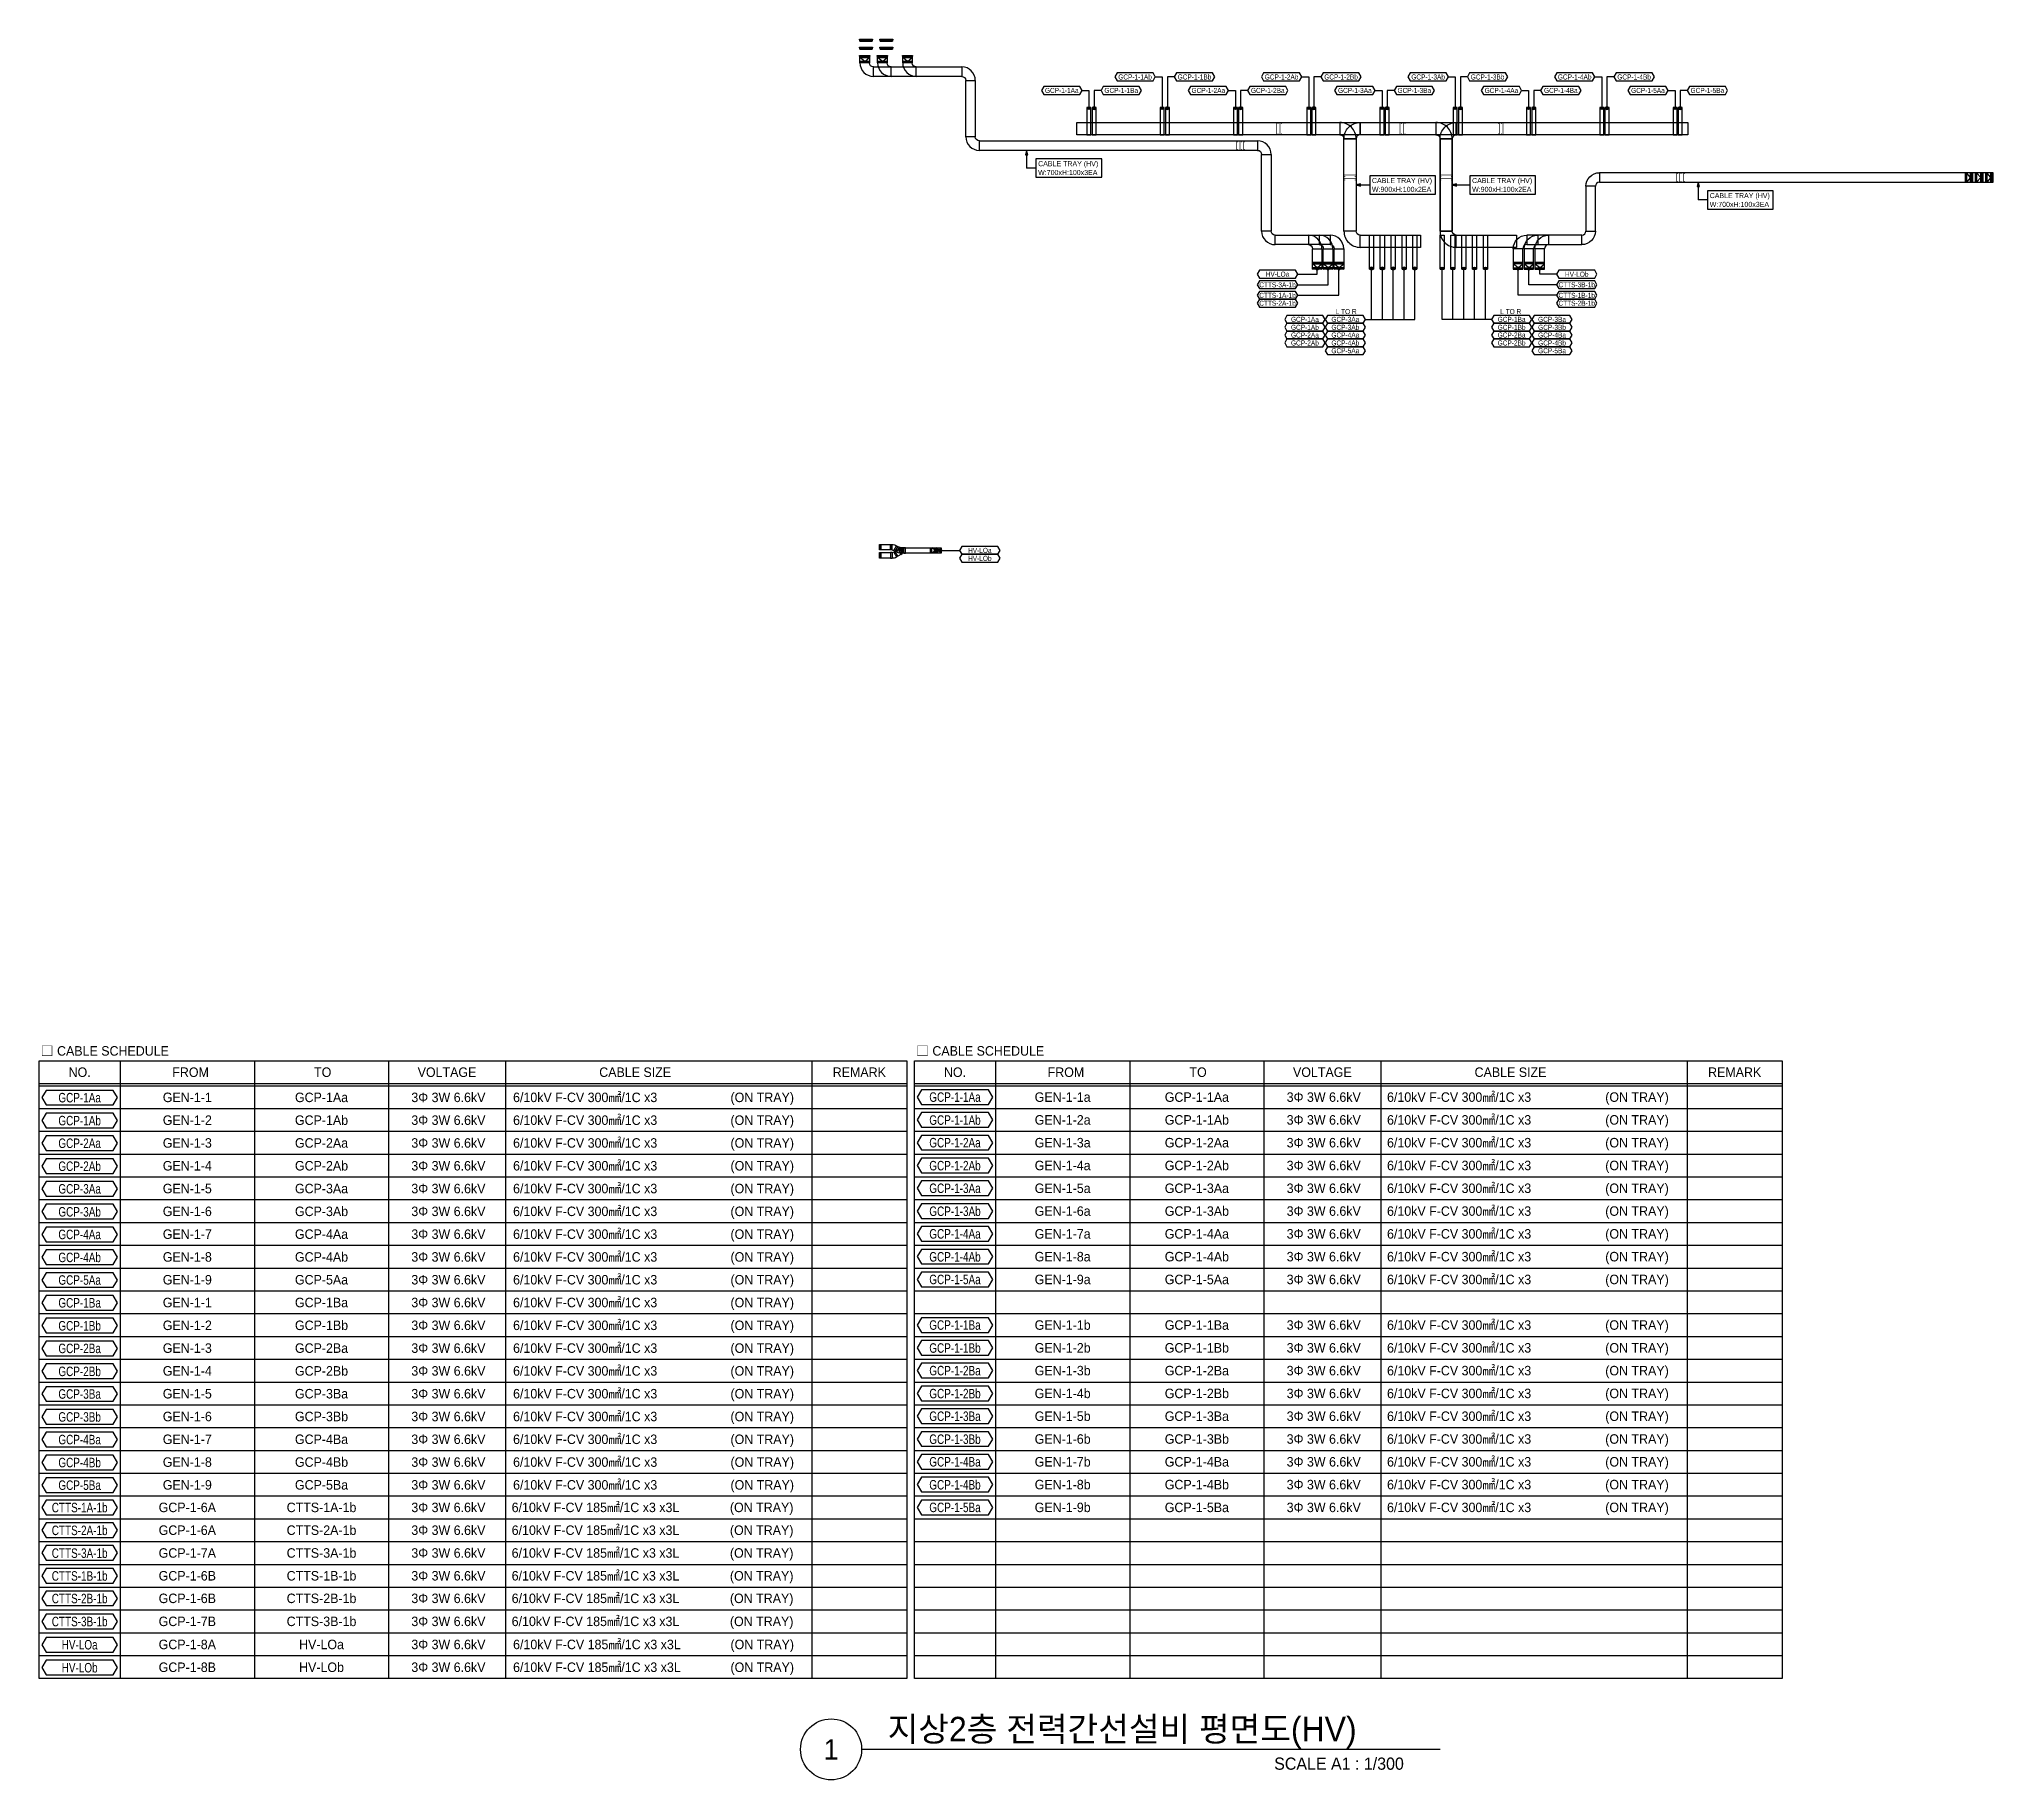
# Model space of a CAD drawing. Header units: millimetres. Extents: x 14100 to 374841, y -351975 to 881100.
# Drawn here: x 32353 to 176354, y -169350 to -41045 of the extents above; entities that cross this region are included whole.
import ezdxf
from ezdxf.enums import TextEntityAlignment as Align

# ---------------------------------------------------------------- set-up
doc = ezdxf.new("R2010")
doc.units = ezdxf.units.MM
doc.header["$LTSCALE"] = 150
for name, color, linetype in [('-----26 Electrical Cable Tray_HV_GEN A', 1, 'Continuous'), ('-----26 Electrical Cable Tray_HV_GEN B', 30, 'Continuous'), ('-----26 Electrical Cable Tray_HV_IT', 4, 'Continuous'), ('-----26 Electrical Cable Tray_HV_N', 30, 'Continuous'), ('-----26 Electrical Cable Tray_HV_UT A', 1, 'Continuous'), ('-----26 Electrical Cable Tray_HV_UT B', 71, 'Continuous'), ('-----26 Electrical Cable Tray_HV_발전기 A', 6, 'Continuous'), ('-----26 Electrical Cable Tray_HV_발전기 B', 103, 'Continuous'), ('-----29 Cable Schedule', 1, 'Continuous'), ('-----29 Indicator', 1, 'Continuous'), ('-----29 주기', 1, 'Continuous'), ('-----30 Text', 2, 'Continuous'), ('-----41 Drawing Title', 2, 'Continuous'), ('-----99 Cable Schedule', 2, 'Continuous')]:
    doc.layers.add(name, color=color, linetype=linetype)
doc.styles.add('ELEC', font='')
doc.styles.get('ELEC').set_extended_font_data('Dotum')

msp = doc.modelspace()

# ---------------------------------------------------------------- texts
at = {"layer": '-----26 Electrical Cable Tray_HV_GEN A', "style": 'ELEC'}
for s, p in [('CABLE TRAY (HV)', (130584.6959402499, -51469.98212957916)), ('W:900xH:100x2EA', (130584.6959402499, -52119.98212957916))]:
    msp.add_text(s, height=375, dxfattribs=at).set_placement(p, align=Align.MIDDLE_LEFT)
at = {"layer": '-----26 Electrical Cable Tray_HV_GEN B', "style": 'ELEC'}
for s, p in [('CABLE TRAY (HV)', (137966.7395519087, -51469.98212957918)), ('W:900xH:100x2EA', (137966.7395519087, -52119.98212957918))]:
    msp.add_text(s, height=375, dxfattribs=at).set_placement(p, align=Align.MIDDLE_LEFT)
at = {"layer": '-----26 Electrical Cable Tray_HV_발전기 A', "style": 'ELEC'}
for s, p in [('CABLE TRAY (HV)', (105983.9126058787, -50228.2852391921)), ('W:700xH:100x3EA', (105983.9126058787, -50878.2852391921))]:
    msp.add_text(s, height=375, dxfattribs=at).set_placement(p, align=Align.MIDDLE_LEFT)
at = {"layer": '-----26 Electrical Cable Tray_HV_발전기 B', "style": 'ELEC'}
for s, p in [('W:700xH:100x3EA', (155480.828261568, -53228.28395426254)), ('CABLE TRAY (HV)', (155480.828261568, -52578.28395426254))]:
    msp.add_text(s, height=375, dxfattribs=at).set_placement(p, align=Align.MIDDLE_LEFT)
at = {"layer": '-----30 Text', "linetype": 'Continuous', "style": 'ELEC', "width": 0.8}
for s, p in [('GCP-1-1Aa', (107729.0229831573, -44831.00754093604)), ('GCP-1-1Ba', (112109.8113733376, -44831.00754093604)), ('GCP-1-1Ab', (113129.0229831573, -43831.00754093604)), ('GCP-1-1Bb', (117509.8113733376, -43831.00754093604)), ('GCP-1-2Aa', (118529.0229831591, -44831.00754093599)), ('GCP-1-2Ba', (122909.8113733394, -44831.00754093599)), ('GCP-1-2Ab', (123929.0229831554, -43831.00754093604)), ('GCP-1-2Bb', (128309.8113733357, -43831.00754093604)), ('GCP-1-3Aa', (129329.0229831571, -44831.00754093604)), ('GCP-1-3Ba', (133709.8113733375, -44831.00754093604)), ('GCP-1-3Ab', (134729.0229831609, -43831.00754093604)), ('GCP-1-3Bb', (139109.8113733412, -43831.00754093604)), ('GCP-1-4Aa', (140129.0229831627, -44831.00754093599)), ('GCP-1-4Ba', (144509.811373343, -44831.00754093599)), ('GCP-1-4Ab', (145529.0229831663, -43831.00754093604)), ('GCP-1-4Bb', (149909.8113733467, -43831.00754093604)), ('GCP-1-5Aa', (150929.0229831663, -44831.00754093604)), ('GCP-1-5Ba', (155309.8113733468, -44831.00754093604)), ('CTTS-3A-1b', (123626.1779395745, -59148.58889941577)), ('HV-LOa', (123626.1779395744, -58371.08889941053)), ('CTTS-3B-1b', (145680.9646839177, -59148.58818584305)), ('HV-LOb', (145680.9646850202, -58371.08825695308)), ('CTTS-1A-1b', (123626.1779395744, -59926.08889942095)), ('CTTS-2A-1b', (123626.1779395769, -60503.58889942619)), ('CTTS-1B-1b', (145680.9646850204, -59926.0882569635)), ('CTTS-2B-1b', (145680.9646850228, -60503.5882569688)), ('GCP-1Aa', (125646.9472800296, -61703.58889942619, 1.199286156931268e-09)), ('GCP-3Aa', (128626.1779395744, -61703.58889942619, 1.199286156931268e-09)), ('GCP-1Ba', (140880.9646850202, -61703.58889942619, 1.199286156931268e-09)), ('GCP-3Ba', (143860.1953445649, -61703.58889942619, 1.199286156931268e-09)), ('GCP-1Ab', (125646.9472800321, -62281.08889943143, 1.199286156931268e-09)), ('GCP-2Aa', (125646.9472800347, -62858.58889943667, 1.199286156931268e-09)), ('GCP-2Ab', (125646.947280037, -63436.08889944191, 1.199286156931268e-09)), ('GCP-3Ab', (128626.1779395769, -62281.08889943143, 1.199286156931268e-09)), ('GCP-4Aa', (128626.1779395794, -62858.58889943667, 1.199286156931268e-09)), ('GCP-4Ab', (128626.1779395818, -63436.08889944191, 1.199286156931268e-09)), ('GCP-1Bb', (140880.9646850226, -62281.08889943143, 1.199286156931268e-09)), ('GCP-2Ba', (140880.9646850254, -62858.58889943667, 1.199286156931268e-09)), ('GCP-2Bb', (140880.9646850275, -63436.08889944191, 1.199286156931268e-09)), ('GCP-3Bb', (143860.1953445674, -62281.08889943143, 1.199286156931268e-09)), ('GCP-4Ba', (143860.1953445699, -62858.58889943667, 1.199286156931268e-09)), ('GCP-4Bb', (143860.1953445724, -63436.08889944191, 1.199286156931268e-09)), ('GCP-5Aa', (128626.1779395842, -64013.58889944715, 1.199286156931268e-09)), ('GCP-5Ba', (143860.1953445749, -64013.58889944715, 1.199286156931268e-09)), ('HV-LOa', (101688.1675900537, -78731.13776847321)), ('HV-LOb', (101688.167590056, -79308.63776847845))]:
    msp.add_text(s, height=375, dxfattribs=at).set_placement(p, align=Align.MIDDLE)
at = {"layer": '-----41 Drawing Title', "color": 2, "style": 'ELEC'}
msp.add_text('지상2층 전력간선설비 평면도(HV)', height=1800, dxfattribs=at).set_placement((94895.29520948199, -166500.0000000001))
at = {"layer": '-----41 Drawing Title', "color": 7, "style": 'ELEC'}
msp.add_text('1', height=1499.9999985, dxfattribs=at).set_placement((90728.14198453203, -167100.0000000001), align=Align.MIDDLE)
at = {"layer": '-----41 Drawing Title', "style": 'ELEC'}
msp.add_text('SCALE A1 : 1/300', height=900, dxfattribs=at).set_placement((132937.2251124276, -168600.0000000001), align=Align.RIGHT)
at = {"layer": '-----99 Cable Schedule', "style": 'ELEC', "width": 0.8}
for p in [(128687.7987627541, -61126.08889942095, 1.237195624331726e-09), (140819.3438618521, -61126.08889942095, 1.237195624331726e-09)]:
    msp.add_text('L TO R', height=375, dxfattribs=at).set_placement(p, align=Align.MIDDLE)
at = {"color": 0, "style": 'ELEC', "width": 0.7}
for s, p in [('HV 트레이-UT', (93327.08175287512, -41149.29199864948)), ('HV 트레이-UT', (94827.08175287512, -41149.29199864948)), ('HV 트레이-발전기', (93203.56973133137, -42345.79947463208)), ('HV 트레이-발전기', (94503.56973133137, -42345.79947463213)), ('HV 트레이-발전기', (96353.57129004033, -42345.79947970554))]:
    msp.add_text(s, height=50.00000000000002, dxfattribs=at).set_placement(p, align=Align.MIDDLE_CENTER)
for p in [(174753.5705733171, -51244.9824098852, 1.805614250534788e-09), (175503.5705733171, -51244.9824098852, 1.805614250534788e-09), (176253.5705733171, -51244.9824098852, 1.805614250534788e-09)]:
    msp.add_text('HV 트레이-발전기', height=50.00000000000002, rotation=270, dxfattribs=at).set_placement(p, align=Align.MIDDLE_CENTER)

# ---------------------------------------------------------------- blocks, each defined once
blk = doc.blocks.new('A$529866197279')
at = {"color": 0}
for p, q in [((0, 400), (0, 500)), ((0, 500), (700, 500)), ((0, 0), (0, 400)), ((700, 0), (0, 0)), ((700, 500), (700, 400)), ((700, 400), (700, 0))]:
    blk.add_line(p, q, dxfattribs=at)
at = {"color": 8}
for p, q in [((350, 100), (0, 400)), ((0, 400), (700, 400)), ((700, 100), (0, 100)), ((0, 100), (700, 0)), ((0, 0), (700, 100)), ((350, 100), (700, 400))]:
    blk.add_line(p, q, dxfattribs=at)
blk = doc.blocks.new('A$634112462862')
at = {"color": 0}
for p, q in [((0, 100), (0, 500)), ((0, 500), (700, 500)), ((0, 0), (0, 100)), ((700, 0), (0, 0)), ((700, 500), (700, 100)), ((700, 100), (700, 0))]:
    blk.add_line(p, q, dxfattribs=at)
at = {"color": 8}
for p, q in [((700, 400), (0, 500)), ((700, 500), (0, 400)), ((350, 100), (0, 400)), ((0, 400), (700, 400)), ((700, 100), (0, 100)), ((350, 100), (700, 400))]:
    blk.add_line(p, q, dxfattribs=at)
blk = doc.blocks.new('A$C9a0ab699')
h = blk.add_hatch(color=0)
edge = h.paths.add_edge_path()
edge.add_arc((64.00719340983778, 64.00719340983778), 64.0071934098378, 720.0000000000341, 1080.000000000034, ccw=False)
at = {"color": 0}
blk.add_circle((64.00719340983778, 64.00719340983778), 64.0071934098378, dxfattribs=at)
blk = doc.blocks.new('A$527511562058')
at = {"color": 0}
for p, q in [((0, 400), (400, 400)), ((0, 0), (0, 400)), ((400, 0), (0, 0)), ((400, 400), (500, 400)), ((500, 0), (400, 0)), ((500, 400), (500, 0))]:
    blk.add_line(p, q, dxfattribs=at)
at = {"color": 8}
for p, q in [((100, 400), (0, 0)), ((0, 400), (100, 0)), ((100, 200), (400, 400)), ((100, 0), (100, 400)), ((100, 200), (400, 0)), ((400, 400), (400, 0))]:
    blk.add_line(p, q, dxfattribs=at)
blk = doc.blocks.new('A$Cb57f820e')
at = {"layer": '-----26 Electrical Cable Tray_HV_발전기 B'}
for p, q in [((346.4101615137479, 540.66948930941), (-2.91038304567337e-11, 340.66948930941)), ((-2.91038304567337e-11, 340.66948930941), (55.55555555553292, 244.4444444444671)), ((55.55555555553292, 244.4444444444671), (401.9657170693099, 444.4444444444671)), ((91.28211454633856, 111.1111111111386), (491.2821145463386, 111.1111111111386)), ((91.28211454633856, 111.1111111111386), (91.28211454633856, 2.91038304567337e-11)), ((91.28211454633856, 2.91038304567337e-11), (491.2821145463386, 2.91038304567337e-11)), ((401.9657170693099, 444.4444444444671), (346.4101615137479, 540.66948930941)), ((491.2821145463386, 2.91038304567337e-11), (491.2821145463386, 111.1111111111386))]:
    blk.add_line(p, q, dxfattribs=at)
for radius in [266.6666666666666, 666.6666666666666]:
    blk.add_arc((-175.3845521203184, 111.1111111111386), radius, 0, 30.00000000006242, dxfattribs=at)
blk = doc.blocks.new('A$C0a3045ae')
at = {"layer": '-----26 Electrical Cable Tray_HV_발전기 A'}
for p, q in [((346.4101615131367, 540.6694893093081), (-6.402842700481415e-10, 340.6694893093081)), ((-6.402842700481415e-10, 340.6694893093081), (55.55555555492174, 244.4444444443652)), ((55.55555555492174, 244.4444444443652), (401.9657170686987, 444.4444444443652)), ((91.28211454572738, 111.1111111110367), (491.2821145457274, 111.1111111110367)), ((91.28211454572738, 111.1111111110367), (91.28211454572738, -8.731149137020111e-11)), ((401.9657170686987, 444.4444444443652), (346.4101615131367, 540.6694893093081)), ((491.2821145457274, -8.731149137020111e-11), (491.2821145457274, 111.1111111110367)), ((91.28211454572738, -8.731149137020111e-11), (491.2821145457274, -8.731149137020111e-11))]:
    blk.add_line(p, q, dxfattribs=at)
for radius in [266.6666666666666, 666.6666666666666]:
    blk.add_arc((-175.3845521209296, 111.1111111110367), radius, 0, 30.00000000006242, dxfattribs=at)

# ---------------------------------------------------------------- linework, layer by layer
at = {"layer": '-----26 Electrical Cable Tray_HV_GEN A'}
for p, q in [((109879.4171782531, -46193.29542534349), (109579.4171782531, -46093.29542534349)), ((109579.4171782531, -46193.29542534349), (109879.4171782531, -46093.29542534349)), ((115279.4171782531, -46193.29542534349), (114979.4171782531, -46093.29542534349)), ((114979.4171782531, -46193.29542534349), (115279.4171782531, -46093.29542534349)), ((120679.4171782549, -46193.29542534343), (120379.4171782549, -46093.29542534343)), ((120379.4171782549, -46193.29542534343), (120679.4171782549, -46093.29542534343)), ((126079.4171782512, -46193.29542534349), (125779.4171782512, -46093.29542534349)), ((125779.4171782512, -46193.29542534349), (126079.4171782512, -46093.29542534349)), ((131479.4171782531, -46193.29542534349), (131179.4171782531, -46093.29542534349)), ((131179.4171782531, -46193.29542534349), (131479.4171782531, -46093.29542534349)), ((136879.4171782568, -46193.29542534349), (136579.4171782568, -46093.29542534349)), ((136579.4171782568, -46193.29542534349), (136879.4171782568, -46093.29542534349)), ((142279.4171782586, -46193.29542534343), (141979.4171782586, -46093.29542534343)), ((141979.4171782586, -46193.29542534343), (142279.4171782586, -46093.29542534343)), ((147679.4171782623, -46193.29542534349), (147379.4171782623, -46093.29542534349)), ((147379.4171782623, -46193.29542534349), (147679.4171782623, -46093.29542534349)), ((153079.4171782623, -46193.29542534349), (152779.4171782623, -46093.29542534349)), ((152779.4171782623, -46193.29542534349), (153079.4171782623, -46093.29542534349)), ((130403.571312305, -57904.98093753701), (130703.571312305, -58004.98093753701)), ((130703.571312305, -57904.98093753701), (130403.571312305, -58004.98093753701)), ((131203.571312305, -57904.98093753701), (131503.571312305, -58004.98093753701)), ((131503.571312305, -57904.98093753701), (131203.571312305, -58004.98093753701)), ((132003.571312305, -57904.98093753701), (132303.571312305, -58004.98093753701)), ((132303.571312305, -57904.98093753701), (132003.571312305, -58004.98093753701)), ((132803.571312305, -57904.98093753701), (133103.571312305, -58004.98093753701)), ((133103.571312305, -57904.98093753701), (132803.571312305, -58004.98093753701)), ((133603.571312305, -57904.98093753701), (133903.571312305, -58004.98093753701)), ((133903.571312305, -57904.98093753701), (133603.571312305, -58004.98093753701))]:
    msp.add_line(p, q, dxfattribs=at)
for points, elevation in [([(128221.5277006348, -48094.98339699743), (108845.1107017999, -48094.98339699743), (108845.1107017999, -47194.98339699743), (128221.5277006348, -47194.98339699743)], 1.610118000154954e-10), ([(109879.4171782531, -46193.29542534349), (109879.4171782531, -46093.29542534349), (109579.4171782531, -46093.29542534349), (109579.4171782531, -46193.29542534349)], -1.275871464501976e-10), ([(109879.4171782531, -48094.98339699743), (109879.4171782531, -46093.29542534349), (109579.4171782531, -46093.29542534349), (109579.4171782531, -48094.98339699743)], -1.275871464501976e-10), ([(115279.4171782531, -46193.29542534349), (115279.4171782531, -46093.29542534349), (114979.4171782531, -46093.29542534349), (114979.4171782531, -46193.29542534349)], -1.275871464501977e-10), ([(115279.4171782531, -48094.98339699743), (115279.4171782531, -46093.29542534349), (114979.4171782531, -46093.29542534349), (114979.4171782531, -48094.98339699743)], -1.275871464501977e-10), ([(120679.4171782549, -46193.29542534343), (120679.4171782549, -46093.29542534343), (120379.4171782549, -46093.29542534343), (120379.4171782549, -46193.29542534343)], -1.275878977919365e-10), ([(120679.4171782549, -48094.98339699737), (120679.4171782549, -46093.29542534343), (120379.4171782549, -46093.29542534343), (120379.4171782549, -48094.98339699737)], -1.275878977919365e-10), ([(126079.4171782512, -46193.29542534349), (126079.4171782512, -46093.29542534349), (125779.4171782512, -46093.29542534349), (125779.4171782512, -46193.29542534349)], -1.275878977919365e-10), ([(126079.4171782512, -48094.98339699743), (126079.4171782512, -46093.29542534349), (125779.4171782512, -46093.29542534349), (125779.4171782512, -48094.98339699743)], -1.275878977919365e-10), ([(153879.1434375347, -48094.98339699743), (129721.5277006348, -48094.98339699743), (129721.5277006348, -47194.98339699743), (153879.1434375347, -47194.98339699743)], 1.610118000154954e-10), ([(131479.4171782531, -46193.29542534349), (131479.4171782531, -46093.29542534349), (131179.4171782531, -46093.29542534349), (131179.4171782531, -46193.29542534349)], -1.275871464501976e-10), ([(131479.4171782531, -48094.98339699743), (131479.4171782531, -46093.29542534349), (131179.4171782531, -46093.29542534349), (131179.4171782531, -48094.98339699743)], -1.275871464501976e-10), ([(136879.4171782568, -46193.29542534349), (136879.4171782568, -46093.29542534349), (136579.4171782568, -46093.29542534349), (136579.4171782568, -46193.29542534349)], -1.275878977919366e-10), ([(136879.4171782568, -48094.98339699743), (136879.4171782568, -46093.29542534349), (136579.4171782568, -46093.29542534349), (136579.4171782568, -48094.98339699743)], -1.275878977919366e-10), ([(142279.4171782586, -46193.29542534343), (142279.4171782586, -46093.29542534343), (141979.4171782586, -46093.29542534343), (141979.4171782586, -46193.29542534343)], -1.543172065396778e-10), ([(142279.4171782586, -48094.98339699737), (142279.4171782586, -46093.29542534343), (141979.4171782586, -46093.29542534343), (141979.4171782586, -48094.98339699737)], -1.543172065396778e-10), ([(147679.4171782623, -46193.29542534349), (147679.4171782623, -46093.29542534349), (147379.4171782623, -46093.29542534349), (147379.4171782623, -46193.29542534349)], -1.275878977919365e-10), ([(147679.4171782623, -48094.98339699743), (147679.4171782623, -46093.29542534349), (147379.4171782623, -46093.29542534349), (147379.4171782623, -48094.98339699743)], -1.275878977919365e-10), ([(153079.4171782623, -46193.29542534349), (153079.4171782623, -46093.29542534349), (152779.4171782623, -46093.29542534349), (152779.4171782623, -46193.29542534349)], -1.54316455197939e-10), ([(153079.4171782623, -48094.98339699743), (153079.4171782623, -46093.29542534349), (152779.4171782623, -46093.29542534349), (152779.4171782623, -48094.98339699743)], -1.54316455197939e-10), ([(129421.5277006348, -48394.98339699743), (129421.5277006348, -55194.98157999454), (128521.5277006348, -55194.98157999454), (128521.5277006348, -48394.98339699743)], 1.610118000154954e-10), ([(129421.5277006348, -48394.98339699743), (129421.5277006348, -55194.98157999454), (128521.5277006348, -55194.98157999454), (128521.5277006348, -48394.98339699743)], 1.610118000154954e-10), ([(134156.8123618067, -56394.98157999455), (129721.5277006348, -56394.98157999452), (129721.5277006348, -55494.98157999454), (134156.8123618067, -55494.98157999455)], 1.610118000154954e-10), ([(134156.8123618067, -56394.98157999455), (129721.5277006348, -56394.98157999452), (129721.5277006348, -55494.98157999454), (134156.8123618067, -55494.98157999455)], 1.610118000154954e-10), ([(130403.571312305, -58004.98093753701), (130403.571312305, -55494.98157999454), (130703.571312305, -55494.98157999454), (130703.571312305, -58004.98093753701)], 7.173129014929948e-10), ([(131203.571312305, -58004.98093753701), (131203.571312305, -55494.98157999454), (131503.571312305, -55494.98157999454), (131503.571312305, -58004.98093753701)], 7.173129014929948e-10), ([(132003.571312305, -58004.98093753701), (132003.571312305, -55494.98157999454), (132303.571312305, -55494.98157999454), (132303.571312305, -58004.98093753701)], 7.173129014929948e-10), ([(132803.571312305, -58004.98093753701), (132803.571312305, -55494.98157999454), (133103.571312305, -55494.98157999454), (133103.571312305, -58004.98093753701)], 7.173129014929948e-10), ([(133603.571312305, -58004.98093753701), (133603.571312305, -55494.98157999454), (133903.571312305, -55494.98157999454), (133903.571312305, -58004.98093753701)], 7.173129014929948e-10), ([(130403.571312305, -57904.98093753701), (130403.571312305, -58004.98093753701), (130703.571312305, -58004.98093753701), (130703.571312305, -57904.98093753701)], 1.300343311718235e-09), ([(131203.571312305, -57904.98093753701), (131203.571312305, -58004.98093753701), (131503.571312305, -58004.98093753701), (131503.571312305, -57904.98093753701)], 1.300343311718235e-09), ([(132003.571312305, -57904.98093753701), (132003.571312305, -58004.98093753701), (132303.571312305, -58004.98093753701), (132303.571312305, -57904.98093753701)], 1.300343311718235e-09), ([(132803.571312305, -57904.98093753701), (132803.571312305, -58004.98093753701), (133103.571312305, -58004.98093753701), (133103.571312305, -57904.98093753701)], 1.300343311718235e-09), ([(133603.571312305, -57904.98093753701), (133603.571312305, -58004.98093753701), (133903.571312305, -58004.98093753701), (133903.571312305, -57904.98093753701)], 1.300343311718235e-09)]:
    msp.add_lwpolyline(points, close=True, dxfattribs=dict(at, elevation=elevation))
at = {"layer": '-----26 Electrical Cable Tray_HV_GEN A', "ltscale": 7.5, "const_width": 50, "elevation": 1.610118000154954e-10}
for points in [[(123661.7050073194, -47994.98339699743), (123661.7050073194, -48094.98339699743), (123561.7050073194, -48094.98339699743), (123561.7050073194, -47194.98339699743), (123661.7050073194, -47194.98339699743), (123661.7050073194, -47294.98339699743)], [(132760.2713448433, -47994.98339699743), (132760.2713448433, -48094.98339699743), (132660.2713448433, -48094.98339699743), (132660.2713448433, -47194.98339699743), (132760.2713448433, -47194.98339699743), (132760.2713448433, -47294.98339699743)], [(140155.0539427205, -47994.98339699743), (140155.0539427205, -48094.98339699743), (140255.0539427205, -48094.98339699743), (140255.0539427205, -47194.98339699743), (140155.0539427205, -47194.98339699743), (140155.0539427205, -47294.98339699743)], [(129321.5277006348, -51166.54708017129), (129421.5277006348, -51166.54708017129), (129421.5277006348, -51066.54708017129), (128521.5277006348, -51066.54708017129), (128521.5277006348, -51166.54708017129), (128621.5277006348, -51166.54708017129)], [(129321.5277006348, -51426.36854574084), (129421.5277006348, -51426.36854574084), (129421.5277006348, -51326.36854574084), (128521.5277006348, -51326.36854574084), (128521.5277006348, -51426.36854574084), (128621.5277006348, -51426.36854574084)]]:
    msp.add_lwpolyline(points, dxfattribs=at)
at = {"layer": '-----26 Electrical Cable Tray_HV_GEN A', "elevation": 1.610118000154954e-10}
for points in [[(128221.5277006348, -48094.98339699743), (128221.5277006348, -48094.98339699743, -0.414213562373095), (128521.5277006348, -48394.98339699743), (128521.5277006348, -48394.98339699743), (129421.5277006348, -48394.98339699743, 0.4142135623731661), (128221.5277006348, -47194.98339699743)], [(128221.5277006348, -48094.98339699743), (128221.5277006348, -48094.98339699743, -0.414213562373095), (128521.5277006348, -48394.98339699743), (128521.5277006348, -48394.98339699743), (129421.5277006348, -48394.98339699743, 0.4142135623731661), (128221.5277006348, -47194.98339699743)], [(129721.5277006348, -48094.98339699743), (129721.5277006348, -48094.98339699743, 0.414213562373095), (129421.5277006348, -48394.98339699743), (129421.5277006348, -48394.98339699743), (128521.5277006348, -48394.98339699743, -0.4142135623731661), (129721.5277006348, -47194.98339699743)], [(129721.5277006348, -55494.98157999454), (129721.5277006348, -55494.98157999454, -0.414213562373095), (129421.5277006348, -55194.98157999454), (129421.5277006348, -55194.98157999454), (128521.5277006348, -55194.98157999454, 0.4142135623731661), (129721.5277006348, -56394.98157999452)], [(129721.5277006348, -55494.98157999454), (129721.5277006348, -55494.98157999454, -0.414213562373095), (129421.5277006348, -55194.98157999454), (129421.5277006348, -55194.98157999454), (128521.5277006348, -55194.98157999454, 0.4142135623731661), (129721.5277006348, -56394.98157999452)]]:
    msp.add_lwpolyline(points, format="xyb", close=True, dxfattribs=at)
at = {"layer": '-----26 Electrical Cable Tray_HV_GEN B'}
for p, q in [((110259.4171782531, -46193.29542534349), (109959.4171782531, -46093.29542534349)), ((109959.4171782531, -46193.29542534349), (110259.4171782531, -46093.29542534349)), ((115659.4171782531, -46193.29542534349), (115359.4171782531, -46093.29542534349)), ((115359.4171782531, -46193.29542534349), (115659.4171782531, -46093.29542534349)), ((121059.4171782549, -46193.29542534349), (120759.4171782549, -46093.29542534349)), ((120759.4171782549, -46193.29542534349), (121059.4171782549, -46093.29542534349)), ((126459.4171782512, -46193.29542534349), (126159.4171782512, -46093.29542534349)), ((126159.4171782512, -46193.29542534349), (126459.4171782512, -46093.29542534349)), ((131859.4171782531, -46193.29542534349), (131559.4171782531, -46093.29542534349)), ((131559.4171782531, -46193.29542534349), (131859.4171782531, -46093.29542534349)), ((137259.4171782567, -46193.29542534349), (136959.4171782567, -46093.29542534349)), ((136959.4171782567, -46193.29542534349), (137259.4171782567, -46093.29542534349)), ((142659.4171782586, -46193.29542534349), (142359.4171782586, -46093.29542534349)), ((142359.4171782586, -46193.29542534349), (142659.4171782586, -46093.29542534349)), ((148059.4171782623, -46193.29542534349), (147759.4171782623, -46093.29542534349)), ((147759.4171782623, -46193.29542534349), (148059.4171782623, -46093.29542534349)), ((153459.4171782623, -46193.29542534349), (153159.4171782623, -46093.29542534349)), ((153159.4171782623, -46193.29542534349), (153459.4171782623, -46093.29542534349)), ((135603.5713123011, -57904.98093753701), (135903.5713123011, -58004.98093753701)), ((135903.5713123011, -57904.98093753701), (135603.5713123011, -58004.98093753701)), ((136403.5713123011, -57904.98093753701), (136703.5713123011, -58004.98093753701)), ((136703.5713123011, -57904.98093753701), (136403.5713123011, -58004.98093753701)), ((137203.5713123011, -57904.98093753701), (137503.5713123011, -58004.98093753701)), ((137503.5713123011, -57904.98093753701), (137203.5713123011, -58004.98093753701)), ((138003.5713123011, -57904.98093753701), (138303.5713123011, -58004.98093753701)), ((138303.5713123011, -57904.98093753701), (138003.5713123011, -58004.98093753701)), ((138803.5713123011, -57904.98093753701), (139103.5713123011, -58004.98093753701)), ((139103.5713123011, -57904.98093753701), (138803.5713123011, -58004.98093753701))]:
    msp.add_line(p, q, dxfattribs=at)
for points, elevation in [([(135303.5713122935, -48094.98339699744), (108845.1107017999, -48094.98339699743), (108845.1107017999, -47194.98339699743), (135303.5713122935, -47194.98339699744)], 1.610118000154954e-10), ([(110259.4171782531, -46193.29542534349), (110259.4171782531, -46093.29542534349), (109959.4171782531, -46093.29542534349), (109959.4171782531, -46193.29542534349)], -1.275871464501976e-10), ([(110259.4171782531, -48094.98339699743), (110259.4171782531, -46093.29542534349), (109959.4171782531, -46093.29542534349), (109959.4171782531, -48094.98339699743)], -1.275871464501976e-10), ([(115659.4171782531, -46193.29542534349), (115659.4171782531, -46093.29542534349), (115359.4171782531, -46093.29542534349), (115359.4171782531, -46193.29542534349)], -1.275871464501977e-10), ([(115659.4171782531, -48094.98339699743), (115659.4171782531, -46093.29542534349), (115359.4171782531, -46093.29542534349), (115359.4171782531, -48094.98339699743)], -1.275871464501977e-10), ([(121059.4171782549, -46193.29542534349), (121059.4171782549, -46093.29542534349), (120759.4171782549, -46093.29542534349), (120759.4171782549, -46193.29542534349)], -1.275878977919365e-10), ([(121059.4171782549, -48094.98339699743), (121059.4171782549, -46093.29542534349), (120759.4171782549, -46093.29542534349), (120759.4171782549, -48094.98339699743)], -1.275878977919365e-10), ([(126459.4171782512, -46193.29542534349), (126459.4171782512, -46093.29542534349), (126159.4171782512, -46093.29542534349), (126159.4171782512, -46193.29542534349)], -1.275878977919365e-10), ([(126459.4171782512, -48094.98339699743), (126459.4171782512, -46093.29542534349), (126159.4171782512, -46093.29542534349), (126159.4171782512, -48094.98339699743)], -1.275878977919365e-10), ([(131859.4171782531, -46193.29542534349), (131859.4171782531, -46093.29542534349), (131559.4171782531, -46093.29542534349), (131559.4171782531, -46193.29542534349)], -1.275871464501976e-10), ([(131859.4171782531, -48094.98339699743), (131859.4171782531, -46093.29542534349), (131559.4171782531, -46093.29542534349), (131559.4171782531, -48094.98339699743)], -1.275871464501976e-10), ([(153879.1434375347, -48094.98339699743), (136803.5713122935, -48094.98339699744), (136803.5713122935, -47194.98339699744), (153879.1434375347, -47194.98339699743)], 1.610118000154954e-10), ([(137259.4171782567, -46193.29542534349), (137259.4171782567, -46093.29542534349), (136959.4171782567, -46093.29542534349), (136959.4171782567, -46193.29542534349)], -1.275878977919366e-10), ([(137259.4171782567, -48094.98339699743), (137259.4171782567, -46093.29542534349), (136959.4171782567, -46093.29542534349), (136959.4171782567, -48094.98339699743)], -1.275878977919366e-10), ([(142659.4171782586, -46193.29542534349), (142659.4171782586, -46093.29542534349), (142359.4171782586, -46093.29542534349), (142359.4171782586, -46193.29542534349)], -1.543172065396778e-10), ([(142659.4171782586, -48094.98339699743), (142659.4171782586, -46093.29542534349), (142359.4171782586, -46093.29542534349), (142359.4171782586, -48094.98339699743)], -1.543172065396778e-10), ([(148059.4171782623, -46193.29542534349), (148059.4171782623, -46093.29542534349), (147759.4171782623, -46093.29542534349), (147759.4171782623, -46193.29542534349)], -1.275878977919365e-10), ([(148059.4171782623, -48094.98339699743), (148059.4171782623, -46093.29542534349), (147759.4171782623, -46093.29542534349), (147759.4171782623, -48094.98339699743)], -1.275878977919365e-10), ([(153459.4171782623, -46193.29542534349), (153459.4171782623, -46093.29542534349), (153159.4171782623, -46093.29542534349), (153159.4171782623, -46193.29542534349)], -1.543164551979391e-10), ([(153459.4171782623, -48094.98339699743), (153459.4171782623, -46093.29542534349), (153159.4171782623, -46093.29542534349), (153159.4171782623, -48094.98339699743)], -1.543164551979391e-10), ([(136503.5713122935, -48394.98339699744), (136503.5713122935, -55194.98157999455), (135603.5713122935, -55194.98157999455), (135603.5713122935, -48394.98339699744)], 1.610118000154954e-10), ([(135603.5713122935, -48394.98339699744), (135603.5713122935, -55194.98157999455), (136503.5713122935, -55194.98157999455), (136503.5713122935, -48394.98339699744)], 1.610118000154954e-10), ([(135603.5713123011, -58004.98093753701), (135603.5713123011, -55494.98157999454), (135903.5713123011, -55494.98157999454), (135903.5713123011, -58004.98093753701)], 7.173129014929948e-10), ([(136403.5713123011, -58004.98093753701), (136403.5713123011, -55494.98157999454), (136703.5713123011, -55494.98157999454), (136703.5713123011, -58004.98093753701)], 7.173129014929948e-10), ([(141238.8559734655, -56394.98157999455), (136803.5713122935, -56394.98157999455), (136803.5713122935, -55494.98157999455), (141238.8559734655, -55494.98157999455)], 1.610118000154954e-10), ([(141238.8559734655, -56394.98157999455), (136803.5713122935, -56394.98157999455), (136803.5713122935, -55494.98157999455), (141238.8559734655, -55494.98157999455)], 1.610118000154954e-10), ([(137203.5713123011, -58004.98093753701), (137203.5713123011, -55494.98157999454), (137503.5713123011, -55494.98157999454), (137503.5713123011, -58004.98093753701)], 7.173129014929948e-10), ([(138003.5713123011, -58004.98093753701), (138003.5713123011, -55494.98157999454), (138303.5713123011, -55494.98157999454), (138303.5713123011, -58004.98093753701)], 7.173129014929948e-10), ([(138803.5713123011, -58004.98093753701), (138803.5713123011, -55494.98157999454), (139103.5713123011, -55494.98157999454), (139103.5713123011, -58004.98093753701)], 7.173129014929948e-10), ([(135603.5713123011, -57904.98093753701), (135603.5713123011, -58004.98093753701), (135903.5713123011, -58004.98093753701), (135903.5713123011, -57904.98093753701)], 1.300343311718235e-09), ([(136403.5713123011, -57904.98093753701), (136403.5713123011, -58004.98093753701), (136703.5713123011, -58004.98093753701), (136703.5713123011, -57904.98093753701)], 1.300343311718235e-09), ([(137203.5713123011, -57904.98093753701), (137203.5713123011, -58004.98093753701), (137503.5713123011, -58004.98093753701), (137503.5713123011, -57904.98093753701)], 1.300343311718235e-09), ([(138003.5713123011, -57904.98093753701), (138003.5713123011, -58004.98093753701), (138303.5713123011, -58004.98093753701), (138303.5713123011, -57904.98093753701)], 1.300343311718235e-09), ([(138803.5713123011, -57904.98093753701), (138803.5713123011, -58004.98093753701), (139103.5713123011, -58004.98093753701), (139103.5713123011, -57904.98093753701)], 1.300343311718235e-09)]:
    msp.add_lwpolyline(points, close=True, dxfattribs=dict(at, elevation=elevation))
at = {"layer": '-----26 Electrical Cable Tray_HV_GEN B', "ltscale": 7.5, "const_width": 50, "elevation": 1.610118000154954e-10}
for points in [[(123921.5264728889, -47994.98339699743), (123921.5264728889, -48094.98339699743), (123821.5264728889, -48094.98339699743), (123821.5264728889, -47194.98339699743), (123921.5264728889, -47194.98339699743), (123921.5264728889, -47294.98339699743)], [(133020.0928104128, -47994.98339699743), (133020.0928104128, -48094.98339699743), (132920.0928104128, -48094.98339699743), (132920.0928104128, -47194.98339699743), (133020.0928104128, -47194.98339699743), (133020.0928104128, -47294.98339699743)], [(139895.2324771509, -47994.98339699743), (139895.2324771509, -48094.98339699743), (139995.2324771509, -48094.98339699743), (139995.2324771509, -47194.98339699743), (139895.2324771509, -47194.98339699743), (139895.2324771509, -47294.98339699743)], [(136403.5713122935, -51166.54708017128), (136503.5713122935, -51166.54708017128), (136503.5713122935, -51066.54708017128), (135603.5713122935, -51066.54708017128), (135603.5713122935, -51166.54708017128), (135703.5713122935, -51166.54708017128)], [(136403.5713122935, -51426.36854574083), (136503.5713122935, -51426.36854574083), (136503.5713122935, -51326.36854574083), (135603.5713122935, -51326.36854574083), (135603.5713122935, -51426.36854574083), (135703.5713122935, -51426.36854574083)]]:
    msp.add_lwpolyline(points, dxfattribs=at)
at = {"layer": '-----26 Electrical Cable Tray_HV_GEN B', "elevation": 1.610118000154954e-10}
for points in [[(135303.5713122935, -48094.98339699744), (135303.5713122935, -48094.98339699744, -0.414213562373095), (135603.5713122935, -48394.98339699744), (135603.5713122935, -48394.98339699744), (136503.5713122935, -48394.98339699744, 0.4142135623731661), (135303.5713122935, -47194.98339699744)], [(136803.5713122935, -48094.98339699744), (136803.5713122935, -48094.98339699744, 0.414213562373095), (136503.5713122935, -48394.98339699744), (136503.5713122935, -48394.98339699744), (135603.5713122935, -48394.98339699744, -0.4142135623731661), (136803.5713122935, -47194.98339699744)], [(136803.5713122935, -55494.98157999455), (136803.5713122935, -55494.98157999455, -0.414213562373095), (136503.5713122935, -55194.98157999455), (136503.5713122935, -55194.98157999455), (135603.5713122935, -55194.98157999455, 0.4142135623731661), (136803.5713122935, -56394.98157999455)], [(136803.5713122935, -55494.98157999455), (136803.5713122935, -55494.98157999455, -0.414213562373095), (136503.5713122935, -55194.98157999455), (136503.5713122935, -55194.98157999455), (135603.5713122935, -55194.98157999455, 0.4142135623731661), (136803.5713122935, -56394.98157999455)]]:
    msp.add_lwpolyline(points, format="xyb", close=True, dxfattribs=at)
at = {"layer": '-----26 Electrical Cable Tray_HV_IT', "elevation": 3.247652379101226e-10}
for points in [[(92853.57052181743, -41694.98048249306), (92853.57052181743, -41794.98048249306), (93753.57052181743, -41794.98048249306), (93753.57052181743, -41694.98048249306)], [(94353.57052181743, -41694.98048249306), (94353.57052181743, -41794.98048249306), (95253.57052181743, -41794.98048249306), (95253.57052181743, -41694.98048249306)]]:
    msp.add_lwpolyline(points, close=True, dxfattribs=at)
for points in [[(93753.57052181743, -41694.98048249306), (92853.57052181743, -41794.98048249306)], [(92853.57052181743, -41694.98048249306), (93753.57052181743, -41794.98048249306)], [(95253.57052181743, -41694.98048249306), (94353.57052181743, -41794.98048249306)], [(94353.57052181743, -41694.98048249306), (95253.57052181743, -41794.98048249306)]]:
    msp.add_lwpolyline(points, dxfattribs=at)
at = {"layer": '-----26 Electrical Cable Tray_HV_N', "color": 1}
for p, q in [((105823.9126058787, -50553.2852391921), (105138.9315763039, -50553.2852391921)), ((155320.828261568, -52903.28395426254), (154635.8472319932, -52903.28395426254))]:
    msp.add_line(p, q, dxfattribs=at)
msp.add_lwpolyline([(105138.9312173871, -49250.11699957695), (105058.9312173871, -49570.11699957695), (105218.9312173871, -49570.11699957695), (105138.9312173871, -49250.11699957695), (105138.9315763039, -50553.2852391921)], dxfattribs=at)
for points, elevation in [([(105823.9126058787, -49878.2852391921), (105823.9126058787, -51228.2852391921), (110669.932008018, -51228.2852391921), (110669.932008018, -49878.2852391921)], -3.128132878613593e-10), ([(130424.6959402499, -51119.98212957916), (130424.6959402499, -52469.98212957916), (135270.7153423893, -52469.98212957916), (135270.7153423893, -51119.98212957916)], 1.610118000154954e-10), ([(137806.7395519087, -51119.98212957918), (137806.7395519087, -52469.98212957918), (142652.758954048, -52469.98212957918), (142652.758954048, -51119.98212957918)], 1.610118000154954e-10), ([(155320.828261568, -52228.28395426254), (155320.828261568, -53578.28395426254), (160166.8476637073, -53578.28395426254), (160166.8476637073, -52228.28395426254)], -3.128132878613593e-10)]:
    msp.add_lwpolyline(points, close=True, dxfattribs=dict(at, elevation=elevation))
for points, elevation in [([(129421.5277006348, -51794.98248849598), (129741.5277006348, -51874.98248849598), (129741.5277006348, -51714.98248849598), (129421.5277006348, -51794.98248849598), (130424.6959402499, -51794.98212957916)], 1.610118000154954e-10), ([(136503.5713122935, -51794.982488496), (136823.5713122935, -51874.982488496), (136823.5713122935, -51714.982488496), (136503.5713122935, -51794.982488496), (137806.7395519087, -51794.98212957918)], 1.610118000154954e-10), ([(154635.8468730764, -51600.11571464739), (154555.8468730764, -51920.11571464739), (154715.8468730764, -51920.11571464739), (154635.8468730764, -51600.11571464739), (154635.8472319932, -52903.28395426254)], -3.128132878613593e-10)]:
    msp.add_lwpolyline(points, dxfattribs=dict(at, elevation=elevation))
at = {"layer": '-----26 Electrical Cable Tray_HV_UT A', "elevation": 3.247652379101226e-10}
msp.add_lwpolyline([(92853.57052181743, -41094.98048249306), (92853.57052181743, -41194.98048249306), (93753.57052181743, -41194.98048249306), (93753.57052181743, -41094.98048249306)], close=True, dxfattribs=at)
for points in [[(93753.57052181743, -41094.98048249306), (92853.57052181743, -41194.98048249306)], [(92853.57052181743, -41094.98048249306), (93753.57052181743, -41194.98048249306)]]:
    msp.add_lwpolyline(points, dxfattribs=at)
at = {"layer": '-----26 Electrical Cable Tray_HV_UT B', "elevation": 3.247652379101226e-10}
msp.add_lwpolyline([(94353.57052181743, -41094.98048249306), (94353.57052181743, -41194.98048249306), (95253.57052181743, -41194.98048249306), (95253.57052181743, -41094.98048249306)], close=True, dxfattribs=at)
for points in [[(95253.57052181743, -41094.98048249306), (94353.57052181743, -41194.98048249306)], [(94353.57052181743, -41094.98048249306), (95253.57052181743, -41194.98048249306)]]:
    msp.add_lwpolyline(points, dxfattribs=at)
at = {"layer": '-----26 Electrical Cable Tray_HV_발전기 A'}
for p, q in [((94403.57132777199, -78894.98370089338), (94303.57132777199, -79294.98370089338)), ((94303.57132777199, -78894.98370089338), (94403.57132777199, -79294.98370089338))]:
    msp.add_line(p, q, dxfattribs=at)
for points, elevation in [([(92853.56973133137, -42294.97984000575), (92853.56973133137, -42394.97984000575), (93553.56973133137, -42394.97984000575), (93553.56973133137, -42294.97984000575)], -2.127775329883364e-10), ([(94153.56973133137, -42294.97984000581), (94153.56973133137, -42394.97984000581), (94853.56973133137, -42394.97984000581), (94853.56973133137, -42294.97984000581)], -2.127775329883364e-10), ([(96003.57129004033, -42294.97984507922), (96003.57129004033, -42394.97984507922), (96703.57129004033, -42394.97984507922), (96703.57129004033, -42294.97984507922)], -2.127775329883364e-10), ([(100653.5713122974, -44094.97984000569), (101353.5713122974, -44094.97984000569), (101353.5713122973, -48244.98369481464), (100653.5713122973, -48244.98369481464)], -3.128132878613593e-10), ([(122153.5713123037, -48544.98369481464), (122153.5713123037, -49244.98369481464), (101653.5713122973, -49244.98369481464), (101653.5713122973, -48544.98369481464)], -3.128132878613593e-10), ([(122453.5713123037, -49544.98369481464), (123153.5713123037, -49544.98369481464), (123153.5713123037, -55194.98157999448), (122453.5713123037, -55194.98157999448)], -3.128132878613593e-10), ([(125903.571312305, -55494.98157999448), (125903.571312305, -56194.98157999448), (123453.5713123037, -56194.98157999448), (123453.5713123037, -55494.98157999448)], 3.247652379101226e-10), ([(123453.5713123037, -55494.98157999448), (126703.571312305, -55494.98157999448), (126703.571312305, -56194.98157999448), (123453.5713123037, -56194.98157999448)], 3.247652379101226e-10), ([(123453.5713123037, -55494.98157999448), (127503.571312305, -55494.98157999448), (127503.571312305, -56194.98157999448), (123453.5713123037, -56194.98157999448)], 3.247652379101226e-10), ([(126203.571312305, -56494.98157999446), (126903.571312305, -56494.98157999446), (126903.571312305, -57504.98157999446), (126203.571312305, -57504.98157999446)], 7.173129014929948e-10), ([(127003.571312305, -56494.98157999446), (127703.571312305, -56494.98157999446), (127703.571312305, -57504.98157999446), (127003.571312305, -57504.98157999446)], 7.173129014929948e-10), ([(127803.571312305, -56494.98157999446), (128503.571312305, -56494.98157999446), (128503.571312305, -57504.98157999446), (127803.571312305, -57504.98157999446)], 7.173129014929948e-10), ([(98343.74717981968, -78931.13776847234), (95984.91030639078, -78931.13776847234), (95984.91030639078, -78531.13776847234), (98343.74717981968, -78531.13776847234)], 9.390379310165597e-10)]:
    msp.add_lwpolyline(points, close=True, dxfattribs=dict(at, elevation=elevation))
for points, elevation in [([(93553.56973133137, -42294.97984000575), (92853.56973133137, -42394.97984000575)], -2.127775329883364e-10), ([(92853.56973133137, -42294.97984000575), (93553.56973133137, -42394.97984000575)], -2.127775329883364e-10), ([(94853.56973133137, -42294.97984000581), (94153.56973133137, -42394.97984000581)], -2.127775329883364e-10), ([(94153.56973133137, -42294.97984000581), (94853.56973133137, -42394.97984000581)], -2.127775329883364e-10), ([(96703.57129004033, -42294.97984507922), (96003.57129004033, -42394.97984507922)], -6.229306415752794e-10), ([(96003.57129004033, -42294.97984507922), (96703.57129004033, -42394.97984507922)], -6.229306415752794e-10)]:
    msp.add_lwpolyline(points, dxfattribs=dict(at, elevation=elevation))
for points, elevation in [([(93553.56973133137, -42794.97984000575), (92853.56973133137, -42794.97984000575, 0.4142135623730951), (93853.56973133137, -43794.97984000575), (93853.56973133137, -43094.97984000575, -0.4142135623730951)], -2.127775329883364e-10), ([(94853.56973133137, -42794.97984000581), (94153.56973133137, -42794.97984000581, 0.4142135623730951), (95153.56973133137, -43794.97984000581), (95153.56973133137, -43094.97984000581, -0.4142135623730951)], -2.127775329883364e-10), ([(96703.57129004033, -42794.97984507922), (96003.57129004033, -42794.97984507922, 0.4142135623730951), (97003.57129004033, -43794.97984507922), (97003.57129004033, -43094.97984507922, -0.4142135623730951)], -2.127775329883364e-10), ([(100653.5713122974, -44094.97984000569), (101353.5713122974, -44094.97984000569, 0.4142135623730951), (100353.5713122974, -43094.97984000569), (100353.5713122974, -43794.97984000569, -0.4142135623730951)], -3.128132878613593e-10), ([(101353.5713122973, -48244.98369481464), (100653.5713122973, -48244.98369481464, 0.4142135623730951), (101653.5713122973, -49244.98369481464), (101653.5713122973, -48544.98369481464, -0.4142135623730951)], -3.128132878613593e-10), ([(122453.5713123037, -49544.98369481464), (123153.5713123037, -49544.98369481464, 0.4142135623730951), (122153.5713123037, -48544.98369481464), (122153.5713123037, -49244.98369481464, -0.4142135623730951)], -3.128132878613593e-10), ([(123153.5713123037, -55194.98157999448), (122453.5713123037, -55194.98157999448, 0.4142135623730951), (123453.5713123037, -56194.98157999448), (123453.5713123037, -55494.98157999448, -0.4142135623730951)], -3.128132878613593e-10), ([(126203.571312305, -56494.98157999446), (126903.571312305, -56494.98157999446, 0.4142135623730951), (125903.571312305, -55494.98157999448), (125903.571312305, -56194.98157999448, -0.4142135623730951)], 3.247652379101226e-10), ([(127003.571312305, -56494.98157999446), (127703.571312305, -56494.98157999446, 0.4142135623730951), (126703.571312305, -55494.98157999448), (126703.571312305, -56194.98157999448, -0.4142135623730951)], 3.247652379101226e-10), ([(127803.571312305, -56494.98157999446), (128503.571312305, -56494.98157999446, 0.4142135623730951), (127503.571312305, -55494.98157999448), (127503.571312305, -56194.98157999448, -0.4142135623730951)], 3.247652379101226e-10)]:
    msp.add_lwpolyline(points, format="xyb", close=True, dxfattribs=dict(at, elevation=elevation))
for points in [[(100353.5713122974, -43094.97984000569), (100353.5713122974, -43794.97984000569), (93853.56973133137, -43794.97984000575), (93853.56973133137, -43094.97984000575)], [(94303.57132777199, -78894.98370089338), (94403.57132777199, -78894.98370089338), (94403.57132777199, -79294.98370089338), (94303.57132777199, -79294.98370089338)], [(95103.57132777199, -79294.98370089338), (94403.57132777199, -79294.98370089338), (94403.57132777199, -78894.98370089338), (95103.57132777199, -78894.98370089338)], [(95865.40961470104, -79022.41988301871), (95644.24081708139, -79150.11174786079), (95444.24081708139, -78803.70158634702), (95665.40961470104, -78676.00972150493)]]:
    msp.add_lwpolyline(points, close=True, dxfattribs=at)
at = {"layer": '-----26 Electrical Cable Tray_HV_발전기 A', "ltscale": 7.5, "const_width": 50}
for points in [[(120697.685540373, -49144.98369481464), (120697.685540373, -49244.98369481464), (120597.685540373, -49244.98369481464), (120597.685540373, -48544.98369481464), (120697.685540373, -48544.98369481464), (120697.685540373, -48644.98369481464)], [(120957.5070059426, -49144.98369481464), (120957.5070059426, -49244.98369481464), (120857.5070059426, -49244.98369481464), (120857.5070059426, -48544.98369481464), (120957.5070059426, -48544.98369481464), (120957.5070059426, -48644.98369481464)], [(121217.3284715121, -49144.98369481464), (121217.3284715121, -49244.98369481464), (121117.3284715121, -49244.98369481464), (121117.3284715121, -48544.98369481464), (121217.3284715121, -48544.98369481464), (121217.3284715121, -48644.98369481464)]]:
    msp.add_lwpolyline(points, dxfattribs=at)
at = {"layer": '-----26 Electrical Cable Tray_HV_발전기 B'}
for p, q in [((94403.57132777199, -78294.98370089338), (94303.57132777199, -78694.98370089338)), ((94303.57132777199, -78294.98370089338), (94403.57132777199, -78694.98370089338))]:
    msp.add_line(p, q, dxfattribs=at)
for points, elevation in [([(147053.5713123025, -51894.98240988508), (146353.5713123025, -51894.98240988508, -0.4142135623730951), (147353.5713123025, -50894.98240988508), (147353.5713123025, -51594.98240988508, 0.4142135623730951)], -3.128132878613593e-10), ([(141703.5713123011, -56494.98093753701), (141003.5713123011, -56494.98093753701, -0.4142135623730951), (142003.5713123011, -55494.98093753702), (142003.5713123011, -56194.98093753702, 0.4142135623730951)], 3.247652379101226e-10), ([(142503.5713123011, -56494.98093753701), (141803.5713123011, -56494.98093753701, -0.4142135623730951), (142803.5713123011, -55494.98093753702), (142803.5713123011, -56194.98093753702, 0.4142135623730951)], 3.247652379101226e-10), ([(143303.5713123011, -56494.98093753701), (142603.5713123011, -56494.98093753701, -0.4142135623730951), (143603.5713123011, -55494.98093753702), (143603.5713123011, -56194.98093753702, 0.4142135623730951)], 3.247652379101226e-10), ([(146353.5713123025, -55194.98157999448), (147053.5713123025, -55194.98157999448, -0.4142135623730951), (146053.5713123025, -56194.98157999448), (146053.5713123025, -55494.98157999448, 0.4142135623730951)], -3.128132878613593e-10)]:
    msp.add_lwpolyline(points, format="xyb", close=True, dxfattribs=dict(at, elevation=elevation))
for points, elevation in [([(176303.5705733171, -51594.9824098852), (176303.5705733171, -50894.9824098852), (147353.5713123025, -50894.98240988508), (147353.5713123025, -51594.98240988508)], -3.128132878613593e-10), ([(147053.5713123025, -51894.98240988508), (146353.5713123025, -51894.98240988508), (146353.5713123025, -55194.98157999448), (147053.5713123025, -55194.98157999448)], -3.128132878613593e-10), ([(146053.5713123025, -55494.98157999448), (142003.5713123011, -55494.98093753702), (142003.5713123011, -56194.98093753702), (146053.5713123025, -56194.98157999448)], 3.247652379101226e-10), ([(146053.5713123025, -55494.98157999448), (142803.5713123011, -55494.98093753702), (142803.5713123011, -56194.98093753702), (146053.5713123025, -56194.98157999448)], 3.247652379101226e-10), ([(143603.5713123011, -55494.98093753702), (143603.5713123011, -56194.98093753702), (146053.5713123025, -56194.98157999448), (146053.5713123025, -55494.98157999448)], 3.247652379101226e-10), ([(141703.5713123011, -56494.98093753701), (141003.5713123011, -56494.98093753701), (141003.5713123011, -57504.98093753701), (141703.5713123011, -57504.98093753701)], 7.173129014929948e-10), ([(142503.5713123011, -56494.98093753701), (141803.5713123011, -56494.98093753701), (141803.5713123011, -57504.98093753701), (142503.5713123011, -57504.98093753701)], 7.173129014929948e-10), ([(143303.5713123011, -56494.98093753701), (142603.5713123011, -56494.98093753701), (142603.5713123011, -57504.98093753701), (143303.5713123011, -57504.98093753701)], 7.173129014929948e-10), ([(98043.74717981968, -78931.13776847234), (95984.91030639078, -78931.13776847234), (95984.91030639078, -78531.13776847234), (98043.74717981968, -78531.13776847234)], 9.390379310165597e-10)]:
    msp.add_lwpolyline(points, close=True, dxfattribs=dict(at, elevation=elevation))
at = {"layer": '-----26 Electrical Cable Tray_HV_발전기 B', "ltscale": 7.5, "const_width": 50, "elevation": -3.128132878613593e-10}
for points in [[(153109.9717944532, -51494.98240988508), (153109.9717944532, -51594.98240988508), (153009.9717944532, -51594.98240988508), (153009.9717944532, -50894.98240988508), (153109.9717944532, -50894.98240988508), (153109.9717944532, -50994.98240988508)], [(153369.7932600228, -51494.98240988508), (153369.7932600228, -51594.98240988508), (153269.7932600228, -51594.98240988508), (153269.7932600228, -50894.98240988508), (153369.7932600228, -50894.98240988508), (153369.7932600228, -50994.98240988508)], [(153629.6147255923, -51494.98240988508), (153629.6147255923, -51594.98240988508), (153529.6147255923, -51594.98240988508), (153529.6147255923, -50894.98240988508), (153629.6147255923, -50894.98240988508), (153629.6147255923, -50994.98240988508)]]:
    msp.add_lwpolyline(points, dxfattribs=at)
at = {"layer": '-----26 Electrical Cable Tray_HV_발전기 B'}
for points in [[(94303.57132777199, -78294.98370089338), (94403.57132777199, -78294.98370089338), (94403.57132777199, -78694.98370089338), (94303.57132777199, -78694.98370089338)], [(95103.57132777199, -78694.98370089338), (94403.57132777199, -78694.98370089338), (94403.57132777199, -78294.98370089338), (95103.57132777199, -78294.98370089338)]]:
    msp.add_lwpolyline(points, close=True, dxfattribs=at)
at = {"layer": '-----29 주기'}
for points, elevation in [([(106406.1175436025, -44542.25754093348), (106239.4076533906, -44831.00754093523), (106406.1175436051, -45119.75754093872), (109051.9284227117, -45119.75754093872), (109218.6383129352, -44831.00754093523), (109051.9284227093, -44542.25754093348)], 3.247652379101226e-10), ([(110786.9059337829, -44542.25754093348), (110620.1960435709, -44831.00754093523), (110786.9059337854, -45119.75754093872), (113432.7168128922, -45119.75754093872), (113599.4267031155, -44831.00754093523), (113432.7168128896, -44542.25754093348)], 7.173129014929948e-10), ([(111806.1175436025, -43542.25754093348), (111639.4076533906, -43831.00754093523), (111806.1175436051, -44119.75754093872), (114451.9284227117, -44119.75754093872), (114618.6383129352, -43831.00754093523), (114451.9284227093, -43542.25754093348)], 3.247652379101226e-10), ([(116186.9059337829, -43542.25754093348), (116020.1960435709, -43831.00754093523), (116186.9059337854, -44119.75754093872), (118832.7168128922, -44119.75754093872), (118999.4267031155, -43831.00754093523), (118832.7168128896, -43542.25754093348)], 7.173129014929948e-10), ([(117206.1175436044, -44542.25754093342), (117039.4076533925, -44831.00754093517), (117206.117543607, -45119.75754093866), (119851.9284227136, -45119.75754093866), (120018.6383129371, -44831.00754093517), (119851.9284227111, -44542.25754093342)], 3.247652379101226e-10), ([(121586.9059337847, -44542.25754093342), (121420.1960435728, -44831.00754093517), (121586.9059337873, -45119.75754093866), (124232.716812894, -45119.75754093866), (124399.4267031174, -44831.00754093517), (124232.7168128915, -44542.25754093342)], 7.173129014929948e-10), ([(122606.1175436007, -43542.25754093348), (122439.4076533887, -43831.00754093523), (122606.1175436032, -44119.75754093872), (125251.9284227099, -44119.75754093872), (125418.6383129333, -43831.00754093523), (125251.9284227074, -43542.25754093348)], 3.247652379101226e-10), ([(126986.905933781, -43542.25754093348), (126820.1960435691, -43831.00754093523), (126986.9059337836, -44119.75754093872), (129632.7168128903, -44119.75754093872), (129799.4267031137, -43831.00754093523), (129632.7168128878, -43542.25754093348)], 7.173129014929948e-10), ([(128006.1175436025, -44542.25754093348), (127839.4076533906, -44831.00754093523), (128006.117543605, -45119.75754093872), (130651.9284227118, -45119.75754093872), (130818.6383129352, -44831.00754093523), (130651.9284227093, -44542.25754093348)], 3.247652379101226e-10), ([(132386.9059337829, -44542.25754093348), (132220.1960435709, -44831.00754093523), (132386.9059337853, -45119.75754093872), (135032.7168128921, -45119.75754093872), (135199.4267031155, -44831.00754093523), (135032.7168128896, -44542.25754093348)], 7.173129014929948e-10), ([(133406.1175436063, -43542.25754093348), (133239.4076533943, -43831.00754093523), (133406.1175436087, -44119.75754093872), (136051.9284227156, -44119.75754093872), (136218.6383129389, -43831.00754093523), (136051.928422713, -43542.25754093348)], 3.247652379101226e-10), ([(137786.9059337866, -43542.25754093348), (137620.1960435747, -43831.00754093523), (137786.905933789, -44119.75754093872), (140432.7168128958, -44119.75754093872), (140599.4267031192, -43831.00754093523), (140432.7168128933, -43542.25754093348)], 7.173129014929948e-10), ([(138806.1175436081, -44542.25754093342), (138639.4076533961, -44831.00754093517), (138806.1175436106, -45119.75754093866), (141451.9284227173, -45119.75754093866), (141618.6383129407, -44831.00754093517), (141451.9284227148, -44542.25754093342)], 3.247652379101226e-10), ([(143186.9059337884, -44542.25754093342), (143020.1960435765, -44831.00754093517), (143186.9059337911, -45119.75754093866), (145832.7168128977, -45119.75754093866), (145999.4267031212, -44831.00754093517), (145832.7168128953, -44542.25754093342)], 7.173129014929948e-10), ([(144206.1175436117, -43542.25754093348), (144039.4076533998, -43831.00754093523), (144206.1175436143, -44119.75754093872), (146851.9284227209, -44119.75754093872), (147018.6383129444, -43831.00754093523), (146851.9284227185, -43542.25754093348)], 3.247652379101226e-10), ([(148586.9059337921, -43542.25754093348), (148420.1960435801, -43831.00754093523), (148586.9059337947, -44119.75754093872), (151232.7168129014, -44119.75754093872), (151399.4267031248, -43831.00754093523), (151232.7168128989, -43542.25754093348)], 7.173129014929948e-10), ([(149606.1175436116, -44542.25754093348), (149439.4076533997, -44831.00754093523), (149606.1175436143, -45119.75754093872), (152251.928422721, -45119.75754093872), (152418.6383129444, -44831.00754093523), (152251.9284227185, -44542.25754093348)], 3.247652379101226e-10), ([(153986.9059337921, -44542.25754093348), (153820.1960435801, -44831.00754093523), (153986.9059337946, -45119.75754093872), (156632.7168129015, -45119.75754093872), (156799.4267031248, -44831.00754093523), (156632.7168128989, -44542.25754093348)], 7.173129014929948e-10), ([(122303.2725000196, -58082.33889940791), (122136.5626098077, -58371.08889940966), (122303.2725000222, -58659.83889941315), (124949.0833791288, -58659.83889941315), (125115.7932693524, -58371.08889940966), (124949.0833791265, -58082.33889940791)], 7.173129014929948e-10), ([(122303.2725000198, -58859.83889941315), (122136.5626098078, -59148.5888994149), (122303.2725000223, -59437.33889941839), (124949.0833791291, -59437.33889941839), (125115.7932693524, -59148.5888994149), (124949.0833791265, -58859.83889941315)], 7.173129014929948e-10), ([(144358.0592454657, -58082.33825695046), (144191.3493552537, -58371.08825695221), (144358.059245468, -58659.8382569557), (147003.8701245749, -58659.8382569557), (147170.5800147982, -58371.08825695221), (147003.8701245723, -58082.33825695046)], 7.173129014929948e-10), ([(144358.0592454657, -58859.8382569557), (144191.3493552537, -59148.58825695745), (144358.0592454682, -59437.33825696094), (147003.870124575, -59437.33825696094), (147170.5800147984, -59148.58825695745), (147003.8701245725, -58859.8382569557)], 7.173129014929948e-10), ([(122303.2725000198, -59637.33889941839), (122136.5626098078, -59926.08889942014), (122303.2725000223, -60214.83889942363), (124949.0833791291, -60214.83889942363), (125115.7932693524, -59926.08889942014), (124949.0833791265, -59637.33889941839)], 7.173129014929948e-10), ([(122303.2725000223, -60214.83889942363), (122136.5626098104, -60503.58889942538), (122303.2725000248, -60792.33889942887), (124949.0833791315, -60792.33889942887), (125115.793269355, -60503.58889942538), (124949.0833791291, -60214.83889942363)], 7.173129014929948e-10), ([(144358.0592454657, -59637.33825696094), (144191.3493552537, -59926.08825696268), (144358.0592454681, -60214.83825696618), (147003.8701245749, -60214.83825696618), (147170.5800147982, -59926.08825696268), (147003.8701245723, -59637.33825696094)], 7.173129014929948e-10), ([(144358.0592454681, -60214.83825696618), (144191.3493552561, -60503.58825696792), (144358.0592454706, -60792.33825697142), (147003.8701245773, -60792.33825697142), (147170.5800148008, -60503.58825696792), (147003.8701245749, -60214.83825696618)], 7.173129014929948e-10), ([(124324.0418404749, -61414.83889942357), (124157.331950263, -61703.58889942532), (124324.0418404775, -61992.33889942881), (126969.8527195844, -61992.33889942881), (127136.5626098077, -61703.58889942532), (126969.8527195818, -61414.83889942357)], 1.302937792389443e-09), ([(127303.2725000196, -61414.83889942357), (127136.5626098077, -61703.58889942532), (127303.2725000222, -61992.33889942881), (129949.0833791288, -61992.33889942881), (130115.7932693524, -61703.58889942532), (129949.0833791265, -61414.83889942357)], 1.302937792389443e-09), ([(139558.0592454657, -61414.83889942357), (139391.3493552537, -61703.58889942532), (139558.059245468, -61992.33889942881), (142203.8701245749, -61992.33889942881), (142370.5800147982, -61703.58889942532), (142203.8701245723, -61414.83889942357)], 1.302937792389443e-09), ([(142537.2899050101, -61414.83889942357), (142370.5800147982, -61703.58889942532), (142537.2899050127, -61992.33889942881), (145183.1007841196, -61992.33889942881), (145349.8106743429, -61703.58889942532), (145183.100784117, -61414.83889942357)], 1.302937792389443e-09), ([(124324.0418404776, -61992.33889942881), (124157.3319502657, -62281.08889943056), (124324.0418404799, -62569.83889943405), (126969.8527195868, -62569.83889943405), (127136.5626098101, -62281.08889943056), (126969.8527195842, -61992.33889942881)], 1.302937792389443e-09), ([(124324.0418404802, -62569.83889943405), (124157.3319502682, -62858.5888994358), (124324.0418404825, -63147.33889943929), (126969.8527195894, -63147.33889943929), (127136.5626098127, -62858.5888994358), (126969.8527195868, -62569.83889943405)], 1.302937792389443e-09), ([(124324.0418404825, -63147.33889943929), (124157.3319502706, -63436.08889944103), (124324.0418404851, -63724.83889944453), (126969.8527195917, -63724.83889944453), (127136.562609815, -63436.08889944103), (126969.8527195891, -63147.33889943929)], 1.302937792389443e-09), ([(127303.2725000222, -61992.33889942881), (127136.5626098103, -62281.08889943056), (127303.2725000248, -62569.83889943405), (129949.0833791314, -62569.83889943405), (130115.793269355, -62281.08889943056), (129949.0833791291, -61992.33889942881)], 1.302937792389443e-09), ([(127303.2725000246, -62569.83889943405), (127136.5626098127, -62858.5888994358), (127303.2725000272, -63147.33889943929), (129949.0833791338, -63147.33889943929), (130115.7932693574, -62858.5888994358), (129949.0833791315, -62569.83889943405)], 1.302937792389443e-09), ([(127303.2725000271, -63147.33889943929), (127136.5626098152, -63436.08889944103), (127303.2725000296, -63724.83889944453), (129949.0833791363, -63724.83889944453), (130115.7932693599, -63436.08889944103), (129949.083379134, -63147.33889943929)], 1.302937792389443e-09), ([(139558.0592454681, -61992.33889942881), (139391.3493552562, -62281.08889943056), (139558.0592454707, -62569.83889943405), (142203.8701245773, -62569.83889943405), (142370.5800148007, -62281.08889943056), (142203.8701245748, -61992.33889942881)], 1.302937792389443e-09), ([(139558.0592454707, -62569.83889943405), (139391.3493552587, -62858.5888994358), (139558.059245473, -63147.33889943929), (142203.8701245799, -63147.33889943929), (142370.5800148032, -62858.5888994358), (142203.8701245773, -62569.83889943405)], 1.302937792389443e-09), ([(139558.059245473, -63147.33889943929), (139391.3493552611, -63436.08889944103), (139558.0592454756, -63724.83889944453), (142203.8701245822, -63724.83889944453), (142370.5800148058, -63436.08889944103), (142203.8701245799, -63147.33889943929)], 1.302937792389443e-09), ([(142537.2899050127, -61992.33889942881), (142370.5800148008, -62281.08889943056), (142537.2899050153, -62569.83889943405), (145183.1007841219, -62569.83889943405), (145349.8106743455, -62281.08889943056), (145183.1007841196, -61992.33889942881)], 1.302937792389443e-09), ([(142537.2899050151, -62569.83889943405), (142370.5800148032, -62858.5888994358), (142537.2899050177, -63147.33889943929), (145183.1007841246, -63147.33889943929), (145349.8106743479, -62858.5888994358), (145183.100784122, -62569.83889943405)], 1.302937792389443e-09), ([(142537.2899050177, -63147.33889943929), (142370.5800148058, -63436.08889944103), (142537.2899050203, -63724.83889944453), (145183.1007841269, -63724.83889944453), (145349.8106743505, -63436.08889944103), (145183.1007841246, -63147.33889943929)], 1.302937792389443e-09), ([(127303.2725000295, -63724.83889944453), (127136.5626098176, -64013.58889944627), (127303.2725000321, -64302.33889944977), (129949.0833791387, -64302.33889944977), (130115.7932693623, -64013.58889944627), (129949.0833791364, -63724.83889944453)], 1.302937792389443e-09), ([(142537.2899050202, -63724.83889944453), (142370.5800148082, -64013.58889944627), (142537.2899050227, -64302.33889944977), (145183.1007841293, -64302.33889944977), (145349.8106743529, -64013.58889944627), (145183.100784127, -63724.83889944453)], 1.302937792389443e-09), ([(100365.262150499, -78442.3877684706), (100198.552260287, -78731.13776847234), (100365.2621505015, -79019.88776847583), (103011.0730296082, -79019.88776847583), (103177.7829198317, -78731.13776847234), (103011.0730296058, -78442.3877684706)], 9.390379310165597e-10), ([(100365.2621505015, -79019.88776847583), (100198.5522602896, -79308.63776847758), (100365.2621505039, -79597.38776848107), (103011.0730296107, -79597.38776848107), (103177.7829198341, -79308.63776847758), (103011.0730296082, -79019.88776847583)], 9.390379310165597e-10)]:
    msp.add_lwpolyline(points, close=True, dxfattribs=dict(at, elevation=elevation))
at = {"layer": '-----41 Drawing Title', "color": 7}
msp.add_line((135621.8580177246, -167100.0000000001), (92978.14198226822, -167100.0000000001), dxfattribs=at)
msp.add_circle((90728.14198453203, -167100.0000000001), 2249.99999775, dxfattribs=at)
at = {"layer": '-----99 Cable Schedule', "color": 1}
msp.add_line((98493.74717981968, -78731.13776847234), (100198.552260287, -78731.13776847234), dxfattribs=at)
for points, elevation in [([(114618.6383129352, -43831.00754093523), (115129.4171782531, -43831.00754093523), (115129.4171782531, -46143.29542534349)], 3.247652379101226e-10), ([(116020.1960435709, -43831.00754093523), (115509.4171782531, -43831.00754093523), (115509.4171782531, -46143.29542534349)], 7.173129014929948e-10), ([(125418.6383129333, -43831.00754093523), (125929.4171782512, -43831.00754093523), (125929.4171782512, -46143.29542534349)], 3.247652379101226e-10), ([(126820.1960435691, -43831.00754093523), (126309.4171782512, -43831.00754093523), (126309.4171782512, -46143.29542534349)], 7.173129014929948e-10), ([(136218.6383129389, -43831.00754093523), (136729.4171782568, -43831.00754093523), (136729.4171782568, -46143.29542534349)], 3.247652379101226e-10), ([(137620.1960435747, -43831.00754093523), (137109.4171782568, -43831.00754093523), (137109.4171782568, -46143.29542534349)], 7.173129014929948e-10), ([(147018.6383129444, -43831.00754093523), (147529.4171782623, -43831.00754093523), (147529.4171782623, -46143.29542534349)], 3.247652379101226e-10), ([(148420.1960435801, -43831.00754093523), (147909.4171782623, -43831.00754093523), (147909.4171782623, -46143.29542534349)], 7.173129014929948e-10), ([(109218.6383129352, -44831.00754093523), (109729.4171782531, -44831.00754093523), (109729.4171782531, -46143.29542534349)], 3.247652379101226e-10), ([(110620.1960435709, -44831.00754093523), (110109.4171782531, -44831.00754093523), (110109.4171782531, -46143.29542534349)], 7.173129014929948e-10), ([(120018.6383129371, -44831.00754093517), (120529.4171782549, -44831.00754093517), (120529.4171782549, -46143.29542534343)], 3.247652379101226e-10), ([(121420.1960435728, -44831.00754093517), (120909.4171782549, -44831.00754093517), (120909.4171782549, -46143.29542534343)], 7.173129014929948e-10), ([(130818.6383129352, -44831.00754093523), (131329.4171782531, -44831.00754093523), (131329.4171782531, -46143.29542534349)], 3.247652379101226e-10), ([(132220.1960435709, -44831.00754093523), (131709.4171782531, -44831.00754093523), (131709.4171782531, -46143.29542534349)], 7.173129014929948e-10), ([(141618.6383129407, -44831.00754093517), (142129.4171782586, -44831.00754093517), (142129.4171782586, -46143.29542534343)], 3.247652379101226e-10), ([(143020.1960435765, -44831.00754093517), (142509.4171782586, -44831.00754093517), (142509.4171782586, -46143.29542534343)], 7.173129014929948e-10), ([(152418.6383129444, -44831.00754093523), (152929.4171782623, -44831.00754093523), (152929.4171782623, -46143.29542534349)], 3.247652379101226e-10), ([(153820.1960435801, -44831.00754093523), (153309.4171782623, -44831.00754093523), (153309.4171782623, -46143.29542534349)], 7.173129014929948e-10), ([(125115.7932693524, -58371.08889940966), (126553.571312305, -58371.08889940966), (126553.571312305, -57954.98157999446)], 7.173129014929948e-10), ([(125115.7932693524, -59148.5888994149), (127353.5713123051, -59148.5888994135), (127353.571312305, -57954.98157999446)], 7.173129014929948e-10), ([(125115.7932693524, -59926.08889942014), (128153.5713123051, -59926.08889941874), (128153.571312305, -57954.98157999446)], 7.173129014929948e-10), ([(130115.7932693524, -61703.58889942532), (133753.571312305, -61703.58889942532), (133753.571312305, -57954.98093753701)], 1.302937792389443e-09), ([(130553.571312305, -61703.58889942532), (130553.571312305, -57954.98093753701)], 1.302937792389443e-09), ([(131353.571312305, -61703.58889942532), (131353.571312305, -57954.98093753701)], 1.302937792389443e-09), ([(132153.571312305, -61703.58889942532), (132153.571312305, -57954.98093753701)], 1.302937792389443e-09), ([(132953.571312305, -61703.58889942532), (132953.571312305, -57954.98093753701)], 1.302937792389443e-09), ([(139391.3493552537, -61703.58889942532), (135753.5713123011, -61703.58889942532), (135753.5713123011, -57954.98093753701)], 1.302937792389443e-09), ([(136553.5713123011, -61703.58889942532), (136553.5713123011, -57954.98093753701)], 1.302937792389443e-09), ([(137353.5713123011, -61703.58889942532), (137353.5713123011, -57954.98093753701)], 1.302937792389443e-09), ([(138153.5713123011, -61703.58889942532), (138153.5713123011, -57954.98093753701)], 1.302937792389443e-09), ([(138953.5713123011, -61703.58889942532), (138953.5713123011, -57954.98093753701)], 1.302937792389443e-09), ([(144191.3493552537, -59926.08825696268), (141353.5713123011, -59926.08825696129), (141353.5713123011, -57954.98093753701)], 7.173129014929948e-10), ([(144191.3493552537, -59148.58825695745), (142153.5713123011, -59148.58825695605), (142153.5713123011, -57954.98093753701)], 7.173129014929948e-10), ([(144191.3493552537, -58371.08825695221), (142953.5713123011, -58371.08825695221), (142953.5713123011, -57954.98093753701)], 7.173129014929948e-10)]:
    msp.add_lwpolyline(points, dxfattribs=dict(at, elevation=elevation))
at = {"color": 0}
for points, elevation in [([(92828.57052181743, -41094.98048249306), (92828.57052181743, -41044.98048249306), (93778.57052181743, -41044.98048249306), (93778.57052181743, -41094.98048249306), (92828.57052181743, -41094.98048249306)], 3.247652379101226e-10), ([(92828.57052181743, -41694.98048249306), (92828.57052181743, -41644.98048249306), (93778.57052181743, -41644.98048249306), (93778.57052181743, -41694.98048249306), (92828.57052181743, -41694.98048249306)], 3.247652379101226e-10), ([(92878.57052181743, -41194.98048249306), (92853.57052181743, -41194.98048249306), (92853.57052181743, -41094.98048249306), (93753.57052181743, -41094.98048249306), (93753.57052181743, -41194.98048249306), (93728.57052181743, -41194.98048249306)], 3.247652379101226e-10), ([(92878.57052181743, -41794.98048249306), (92853.57052181743, -41794.98048249306), (92853.57052181743, -41694.98048249306), (93753.57052181743, -41694.98048249306), (93753.57052181743, -41794.98048249306), (93728.57052181743, -41794.98048249306)], 3.247652379101226e-10), ([(94328.57052181743, -41094.98048249306), (94328.57052181743, -41044.98048249306), (95278.57052181743, -41044.98048249306), (95278.57052181743, -41094.98048249306), (94328.57052181743, -41094.98048249306)], 3.247652379101226e-10), ([(94328.57052181743, -41694.98048249306), (94328.57052181743, -41644.98048249306), (95278.57052181743, -41644.98048249306), (95278.57052181743, -41694.98048249306), (94328.57052181743, -41694.98048249306)], 3.247652379101226e-10), ([(94378.57052181743, -41194.98048249306), (94353.57052181743, -41194.98048249306), (94353.57052181743, -41094.98048249306), (95253.57052181743, -41094.98048249306), (95253.57052181743, -41194.98048249306), (95228.57052181743, -41194.98048249306)], 3.247652379101226e-10), ([(94378.57052181743, -41794.98048249306), (94353.57052181743, -41794.98048249306), (94353.57052181743, -41694.98048249306), (95253.57052181743, -41694.98048249306), (95253.57052181743, -41794.98048249306), (95228.57052181743, -41794.98048249306)], 3.247652379101226e-10), ([(92828.56973133137, -42294.97984000575), (92828.56973133137, -42244.97984000575), (93578.56973133137, -42244.97984000575), (93578.56973133137, -42294.97984000575), (92828.56973133137, -42294.97984000575)], -2.127775329883364e-10), ([(92878.56973133137, -42394.97984000575), (92853.56973133137, -42394.97984000575), (92853.56973133137, -42294.97984000575), (93553.56973133137, -42294.97984000575), (93553.56973133137, -42394.97984000575), (93528.56973133137, -42394.97984000575)], -2.127775329883364e-10), ([(94128.56973133137, -42294.97984000581), (94128.56973133137, -42244.97984000581), (94878.56973133137, -42244.97984000581), (94878.56973133137, -42294.97984000581), (94128.56973133137, -42294.97984000581)], -2.127775329883364e-10), ([(94178.56973133137, -42394.97984000581), (94153.56973133137, -42394.97984000581), (94153.56973133137, -42294.97984000581), (94853.56973133137, -42294.97984000581), (94853.56973133137, -42394.97984000581), (94828.56973133137, -42394.97984000581)], -2.127775329883364e-10), ([(95978.57129004033, -42294.97984507922), (95978.57129004033, -42244.97984507922), (96728.57129004033, -42244.97984507922), (96728.57129004033, -42294.97984507922), (95978.57129004033, -42294.97984507922)], -6.229306415752794e-10), ([(96028.57129004033, -42394.97984507922), (96003.57129004033, -42394.97984507922), (96003.57129004033, -42294.97984507922), (96703.57129004033, -42294.97984507922), (96703.57129004033, -42394.97984507922), (96678.57129004033, -42394.97984507922)], -6.229306415752794e-10), ([(174703.5705733171, -50919.9824098852), (174703.5705733171, -50894.9824098852), (174803.5705733171, -50894.9824098852), (174803.5705733171, -51594.9824098852), (174703.5705733171, -51594.9824098852), (174703.5705733171, -51569.9824098852)], 1.43406932720534e-09), ([(174803.5705733171, -50869.9824098852), (174853.5705733171, -50869.9824098852), (174853.5705733171, -51619.9824098852), (174803.5705733171, -51619.9824098852), (174803.5705733171, -50869.9824098852)], 1.43406932720534e-09), ([(175453.5705733171, -50919.9824098852), (175453.5705733171, -50894.9824098852), (175553.5705733171, -50894.9824098852), (175553.5705733171, -51594.9824098852), (175453.5705733171, -51594.9824098852), (175453.5705733171, -51569.9824098852)], 1.43406932720534e-09), ([(175553.5705733171, -50869.9824098852), (175603.5705733171, -50869.9824098852), (175603.5705733171, -51619.9824098852), (175553.5705733171, -51619.9824098852), (175553.5705733171, -50869.9824098852)], 1.43406932720534e-09), ([(176203.5705733171, -50919.9824098852), (176203.5705733171, -50894.9824098852), (176303.5705733171, -50894.9824098852), (176303.5705733171, -51594.9824098852), (176203.5705733171, -51594.9824098852), (176203.5705733171, -51569.9824098852)], 1.43406932720534e-09), ([(176303.5705733171, -50869.9824098852), (176353.5705733171, -50869.9824098852), (176353.5705733171, -51619.9824098852), (176303.5705733171, -51619.9824098852), (176303.5705733171, -50869.9824098852)], 1.43406932720534e-09)]:
    msp.add_lwpolyline(points, dxfattribs=dict(at, elevation=elevation))

# ---------------------------------------------------------------- block references
at = {"layer": '-----26 Electrical Cable Tray_HV_발전기 A'}
for name, p in [('A$634112462862', (92853.56973133137, -42794.97984000575)), ('A$634112462862', (94153.56973133137, -42794.9804824946)), ('A$634112462862', (96003.57129004033, -42794.98048756801)), ('A$529866197279', (126203.571312305, -58004.98157999446)), ('A$529866197279', (127003.571312305, -58004.98157999446)), ('A$529866197279', (127803.571312305, -58004.98157999446))]:
    msp.add_blockref(name, p, dxfattribs=at)
for name, p, rotation in [('A$C0a3045ae', (95103.57132777208, -78803.70158634766), 270), ('A$C0a3045ae', (96206.07910401035, -79022.41988301807), 89.99999999999999), ('A$527511562058', (98843.74717981968, -78531.13776847234), 180)]:
    msp.add_blockref(name, p, dxfattribs=dict(at, rotation=rotation))
at = {"layer": '-----26 Electrical Cable Tray_HV_발전기 B', "xscale": -1}
for name, p, rotation in [('A$529866197279', (174803.5705733171, -50894.9824098852), 90), ('A$529866197279', (175553.5705733171, -50894.9824098852), 90), ('A$529866197279', (176303.5705733171, -50894.9824098852), 90), ('A$Cb57f820e', (95103.57132777196, -78786.26581543972), 270), ('A$Cb57f820e', (95984.91030639078, -78439.855653926), 90)]:
    msp.add_blockref(name, p, dxfattribs=dict(at, rotation=rotation))
for p in [(141703.5713123011, -58004.98093753701), (142503.5713123011, -58004.98093753701), (143303.5713123011, -58004.98093753701)]:
    msp.add_blockref('A$529866197279', p, dxfattribs=at)
at = {"layer": '-----26 Electrical Cable Tray_HV_발전기 B', "rotation": 180}
msp.add_blockref('A$527511562058', (98543.74717981968, -78531.13776847234), dxfattribs=at)
at = {"layer": '-----99 Cable Schedule', "color": 1, "yscale": 1.5, "zscale": 1.5}
for p, xscale, rotation in [((109633.4063881383, -46047.28463522873), 1.5, 270), ((110205.4279683678, -46047.28463522873), -1.5, 90), ((115033.4063881383, -46047.28463522873), 1.5, 270), ((115605.4279683678, -46047.28463522873), -1.5, 90), ((120433.4063881402, -46047.28463522867), 1.5, 270), ((121005.4279683697, -46047.28463522867), -1.5, 90), ((125833.4063881364, -46047.28463522873), 1.5, 270), ((126405.427968366, -46047.28463522873), -1.5, 90), ((131233.4063881383, -46047.28463522873), 1.5, 270), ((131805.4279683678, -46047.28463522873), -1.5, 90), ((136633.406388142, -46047.28463522873), 1.5, 270), ((137205.4279683715, -46047.28463522873), -1.5, 90), ((142033.4063881438, -46047.28463522867), 1.5, 270), ((142605.4279683733, -46047.28463522867), -1.5, 90), ((147433.4063881475, -46047.28463522873), 1.5, 270), ((148005.427968377, -46047.28463522873), -1.5, 90), ((152833.4063881475, -46047.28463522873), 1.5, 270), ((153405.427968377, -46047.28463522873), -1.5, 90), ((126457.5605221902, -58050.99237010922), -1.5, 270), ((127257.5605221902, -58050.99237010922), -1.5, 270), ((128057.5605221902, -58050.99237010922), -1.5, 270), ((130457.5605221902, -58050.99172765177), -1.5, 270), ((131257.5605221902, -58050.99172765177), -1.5, 270), ((132057.5605221902, -58050.99172765177), -1.5, 270), ((132857.5605221902, -58050.99172765177), -1.5, 270), ((133657.5605221902, -58050.99172765177), -1.5, 270), ((135849.5821024159, -58050.99172765177), 1.5, 90.00000000000001), ((136649.5821024159, -58050.99172765177), 1.5, 90.00000000000001), ((137449.5821024159, -58050.99172765177), 1.5, 90.00000000000001), ((138249.5821024159, -58050.99172765177), 1.5, 90.00000000000001), ((139049.5821024159, -58050.99172765177), 1.5, 90.00000000000001), ((141257.5605221863, -58050.99172765177), -1.5, 270), ((142057.5605221863, -58050.99172765177), -1.5, 270), ((142857.5605221863, -58050.99172765177), -1.5, 270)]:
    msp.add_blockref('A$C9a0ab699', p, dxfattribs=dict(at, xscale=xscale, rotation=rotation))
at = {"layer": '-----99 Cable Schedule', "color": 1, "xscale": -1.5, "yscale": 1.5, "zscale": 1.5}
for p in [(98589.75796993444, -78827.1485585871), (98889.75796993444, -78827.1485585871)]:
    msp.add_blockref('A$C9a0ab699', p, dxfattribs=at)

msp.set_redraw_order([(e.dxf.handle, doc.entitydb.next_handle()) for e in msp.query("TEXT MTEXT ATTDEF DIMENSION ARC_DIMENSION")])  # texts and dimensions are drawn at this point

# ---------------------------------------------------------------- wipeouts: each hides what was drawn before it
at = {"color": 3}
msp.add_wipeout([(32353.137667425366, -116347.84666552942), (96306.88314560585, -116347.84666842784), (96306.88314340744, -161863.40222977343), (32353.13766522698, -161863.40222687504)], dxfattribs=at).translate(0, 0, 1.206230525304878e-09).dxf.layer = '-----26 Electrical Cable Tray_HV_발전기 B'

# ---------------------------------------------------------------- next in the draw order: linework, layer by layer
at = {"layer": '-----29 Cable Schedule'}
for p, q in [((38332.96494787691, -116347.8466684018, 1.208590074779006e-09), (38332.96494908691, -118183.4022200869, 1.208590074779006e-09)), ((48224.44268227577, -116347.8466684018, 1.208590074779006e-09), (48224.44268348704, -118183.4022148153, 1.208590074779006e-09)), ((58115.92041675806, -116347.8466734223, 1.208590074779006e-09), (58115.92041796759, -118183.4022049897, 1.208590074779006e-09)), ((66727.32456204652, -116347.8466734223, 1.208590074779006e-09), (66727.32456325651, -118183.4022049897, 1.208590074779006e-09)), ((89306.8831455811, -116347.846673314, 1.213309173727261e-09), (89306.88314679106, -118183.4021933748, 1.213309173727261e-09))]:
    msp.add_line(p, q, dxfattribs=at)
at = {"layer": '-----29 Cable Schedule', "color": 3}
for p, q in [((32353.13766741539, -118027.8466655295, 1.208590074779006e-09), (96306.88315035886, -118027.8466731129, 1.213309173727261e-09)), ((32353.13766741539, -118183.4022223276, 1.208590074779006e-09), (96306.88314585271, -118183.4022299107, 1.213309173727261e-09))]:
    msp.add_line(p, q, dxfattribs=at)
at = {"layer": '-----29 Cable Schedule', "color": 1}
for p, q in [((38332.96494787691, -118183.4022252001, 1.208590074779006e-09), (38332.9649530968, -161863.40221764, 1.587425452073854e-09)), ((48224.44268227577, -118183.4022252001, 1.208590074779006e-09), (48224.44268749563, -161863.4022184399, 1.587425452073854e-09)), ((58115.92041675806, -118183.4022252001, 1.208590074779006e-09), (58115.92042197836, -161863.4022192396, 1.587425452073854e-09)), ((66727.32456204652, -118183.40223022, 1.208590074779006e-09), (66727.32456726681, -161863.4022199358, 1.587425452073854e-09)), ((89306.88314679106, -118183.4021933748, 1.213309173727261e-09), (89306.88315201136, -161863.4022214233, 1.59214455102211e-09)), ((32353.13766714245, -119863.4022252001, 1.20387097583075e-09), (96306.88314558024, -119863.4022299107, 1.208590074779006e-09)), ((32353.13766714245, -121543.4022252001, 1.20387097583075e-09), (96306.88314558024, -121543.4022299107, 1.208590074779006e-09)), ((32353.13766714245, -123223.4022252001, 1.20387097583075e-09), (96306.88314558024, -123223.4022299107, 1.208590074779006e-09)), ((32353.13766714245, -124903.4022252001, 1.20387097583075e-09), (96306.88314558024, -124903.4022299107, 1.208590074779006e-09)), ((32353.13766714245, -126583.4022252001, 1.20387097583075e-09), (96306.88314558024, -126583.4022299107, 1.208590074779006e-09)), ((32353.13766714245, -128263.4022252001, 1.20387097583075e-09), (96306.88314558024, -128263.4022299107, 1.208590074779006e-09)), ((32353.13766714245, -129943.4022252001, 1.20387097583075e-09), (96306.88314558024, -129943.4022299107, 1.208590074779006e-09)), ((32353.13766714245, -131623.4022252001, 1.20387097583075e-09), (96306.88314558024, -131623.4022299107, 1.208590074779006e-09)), ((32353.13766714245, -133303.4022252001, 1.20387097583075e-09), (96306.88314558024, -133303.4022299107, 1.208590074779006e-09)), ((32353.13766700642, -134983.4022252001, 1.20387097583075e-09), (96306.88314544462, -134983.4022299107, 1.208590074779006e-09)), ((32353.13766687083, -136663.4022251997, 1.20387097583075e-09), (96306.88314530859, -136663.4022299107, 1.208590074779006e-09)), ((32353.13766714245, -138343.4022252001, 1.20387097583075e-09), (96306.88314558024, -138343.4022299107, 1.208590074779006e-09)), ((32353.13766714245, -140023.4022252001, 1.20387097583075e-09), (96306.88314558024, -140023.4022299107, 1.208590074779006e-09)), ((32353.13766714245, -141703.4022252001, 1.20387097583075e-09), (96306.88314558024, -141703.4022299107, 1.208590074779006e-09)), ((32353.13766700642, -143383.4022252001, 1.20387097583075e-09), (96306.88314544462, -143383.4022299107, 1.208590074779006e-09)), ((32353.13766700642, -145063.4022252001, 1.20387097583075e-09), (96306.88314544462, -145063.4022299107, 1.208590074779006e-09)), ((32353.13766700642, -146743.4022252001, 1.20387097583075e-09), (96306.88314544462, -146743.4022299107, 1.208590074779006e-09)), ((32353.13766700642, -148423.4022252001, 1.20387097583075e-09), (96306.88314544462, -148423.4022299107, 1.208590074779006e-09)), ((32353.13766700642, -150103.4022252001, 1.20387097583075e-09), (96306.88314544462, -150103.4022299107, 1.208590074779006e-09)), ((32353.13766700642, -151783.4022252001, 1.20387097583075e-09), (96306.88314544462, -151783.4022299107, 1.208590074779006e-09)), ((32353.1376703623, -153463.4022252001, 1.201511426356622e-09), (96306.88314880052, -153463.4022299107, 1.206230525304878e-09)), ((32353.1376703623, -155143.4022252001, 1.201511426356622e-09), (96306.88314880052, -155143.4022299107, 1.206230525304878e-09)), ((32353.1376703623, -156823.4022252001, 1.201511426356622e-09), (96306.88314880052, -156823.4022299107, 1.206230525304878e-09)), ((32353.1376703623, -158503.4022252001, 1.201511426356622e-09), (96306.88314880052, -158503.4022299107, 1.206230525304878e-09)), ((32353.1376703623, -160183.4022252001, 1.201511426356622e-09), (96306.88314880052, -160183.4022299107, 1.206230525304878e-09))]:
    msp.add_line(p, q, dxfattribs=at)
at = {"layer": '-----29 Cable Schedule', "color": 3, "elevation": 1.208179036223059e-09}
msp.add_lwpolyline([(32353.13766742537, -116347.8466655294), (96306.88314560585, -116347.8466684279), (96306.88314340747, -161863.4022297735), (32353.13766522698, -161863.402226875)], close=True, dxfattribs=at)
at = {"layer": '-----29 주기', "elevation": 1.208179036223059e-09}
for points in [[(32873.62782257177, -118525.987445682), (32562.4360275095, -119064.9874456853), (32873.62782257657, -119603.9874456918), (37812.47479690939, -119603.9874456918), (38123.66659199294, -119064.9874456853), (37812.47479690459, -118525.987445682)], [(32873.62782256222, -120205.987445682), (32562.43602749995, -120744.9874456853), (32873.62782256656, -121283.9874456918), (37812.47479689938, -121283.9874456918), (38123.66659198295, -120744.9874456853), (37812.4747968946, -120205.987445682)], [(32873.62782255221, -121885.987445682), (32562.43602748994, -122424.9874456853), (32873.62782255658, -122963.9874456918), (37812.47479688939, -122963.9874456918), (38123.66659197294, -122424.9874456853), (37812.47479688459, -121885.987445682)], [(32873.62782254223, -123565.987445682), (32562.43602747995, -124104.9874456853), (32873.627822547, -124643.9874456918), (37812.47479687938, -124643.9874456918), (38123.66659196296, -124104.9874456853), (37812.47479687461, -123565.987445682)], [(32873.62782253222, -125245.987445682), (32562.43602746994, -125784.9874456853), (32873.62782253702, -126323.9874456918), (37812.4747968694, -126323.9874456918), (38123.66659195338, -125784.9874456853), (37812.47479686503, -125245.987445682)], [(32873.62782252223, -126925.987445682), (32562.43602745996, -127464.9874456853), (32873.62782252701, -128003.9874456918), (37812.47479685939, -128003.9874456918), (38123.6665919434, -127464.9874456853), (37812.47479685505, -126925.987445682)], [(32873.62782253222, -128605.987445682), (32562.43602746994, -129144.9874456853), (32873.62782253702, -129683.9874456918), (37812.4747968694, -129683.9874456918), (38123.66659195338, -129144.9874456853), (37812.47479686503, -128605.987445682)], [(32873.62782252223, -130285.987445682), (32562.43602745996, -130824.9874456853), (32873.62782252701, -131363.9874456918), (37812.47479685939, -131363.9874456918), (38123.6665919434, -130824.9874456853), (37812.47479685505, -130285.987445682)], [(32873.62782253265, -131965.987445682), (32562.43602747038, -132504.9874456853), (32873.62782253746, -133043.9874456918), (37812.47479686984, -133043.9874456918), (38123.66659195382, -132504.9874456853), (37812.47479686547, -131965.987445682)], [(32873.62782138526, -133645.987445682), (32562.43602632299, -134184.9874456853), (32873.62782138963, -134723.9874456918), (37812.47479572245, -134723.9874456918), (38123.66659080599, -134184.9874456853), (37812.47479571764, -133645.987445682)], [(32873.62782137528, -135325.987445682), (32562.43602631301, -135864.9874456853), (32873.62782138005, -136403.9874456918), (37812.47479571243, -136403.9874456918), (38123.66659079601, -135864.9874456853), (37812.47479570766, -135325.987445682)], [(32873.62782136527, -137005.987445682), (32562.436026303, -137544.9874456853), (32873.62782136964, -138083.9874456918), (37812.47479570245, -138083.9874456918), (38123.666590786, -137544.9874456853), (37812.47479569765, -137005.987445682)], [(32873.62782135529, -138685.987445682), (32562.43602629301, -139224.9874456853), (32873.62782136006, -139763.9874456918), (37812.47479569244, -139763.9874456918), (38123.66659077645, -139224.9874456853), (37812.4747956881, -138685.987445682)], [(32873.62782134528, -140365.987445682), (32562.436026283, -140904.9874456853), (32873.62782135008, -141443.9874456918), (37812.47479568289, -141443.9874456918), (38123.66659076644, -140904.9874456853), (37812.47479567809, -140365.987445682)], [(32873.62782133529, -142045.987445682), (32562.43602627302, -142584.9874456853), (32873.62782134007, -143123.9874456918), (37812.47479567245, -143123.9874456918), (38123.66659075646, -142584.9874456853), (37812.47479566811, -142045.987445682)], [(32873.62782134528, -143725.987445682), (32562.436026283, -144264.9874456853), (32873.62782135008, -144803.9874456918), (37812.47479568289, -144803.9874456918), (38123.66659076644, -144264.9874456853), (37812.47479567809, -143725.987445682)], [(32873.62782133529, -145405.987445682), (32562.43602627302, -145944.9874456853), (32873.62782134007, -146483.9874456918), (37812.47479567245, -146483.9874456918), (38123.66659075646, -145944.9874456853), (37812.47479566811, -145405.987445682)], [(32873.62782134571, -147085.987445682), (32562.43602628344, -147624.9874456853), (32873.62782135051, -148163.9874456918), (37812.47479568289, -148163.9874456918), (38123.66659076688, -147624.9874456853), (37812.47479567853, -147085.987445682)], [(32873.62782787725, -148724.4022771693), (32562.43603281498, -149263.4022771726), (32873.62782788205, -149802.4022771791), (37812.47480221464, -149802.4022771791), (38123.66659729822, -149263.4022771726), (37812.47480220986, -148724.4022771693)], [(32873.62782815869, -150404.4022800418), (32562.43603309641, -150943.4022800451), (32873.62782816323, -151482.4022800516), (37812.47480249584, -151482.4022800516), (38123.66659757962, -150943.4022800451), (37812.47480249127, -150404.4022800418)], [(32873.62782733997, -152084.4022800414), (32562.43603227769, -152623.4022800447), (32873.62782734474, -153162.4022800512), (37812.47480167735, -153162.4022800512), (38123.6665967609, -152623.4022800447), (37812.47480167255, -152084.4022800414)], [(32873.62782585509, -153764.4022800422), (32562.43603079281, -154303.4022800454), (32873.62782585966, -154842.4022800519), (37812.47480019227, -154842.4022800519), (38123.66659527582, -154303.4022800454), (37812.47480018747, -153764.4022800422)], [(32873.62782782088, -155427.8196691443), (32562.4360327586, -155966.8196691476), (32873.62782782565, -156505.8196691541), (37812.47480215803, -156505.8196691541), (38123.66659724205, -155966.8196691476), (37812.47480215369, -155427.8196691443)], [(32873.62782765798, -157124.402412791), (32562.43603259571, -157663.4024127942), (32873.62782766279, -158202.4024128008), (37812.47480199537, -158202.4024128008), (38123.66659707915, -157663.4024127942), (37812.4748019908, -157124.402412791)], [(32873.62782206044, -158845.987445682), (32562.43602699817, -159384.9874456853), (32873.62782206525, -159923.9874456918), (37812.47479639763, -159923.9874456918), (38123.66659148161, -159384.9874456853), (37812.47479639326, -158845.987445682)], [(32873.62782192875, -160525.987445682), (32562.43602686648, -161064.9874456853), (32873.62782193311, -161603.9874456918), (37812.47479626593, -161603.9874456918), (38123.66659134951, -161064.9874456853), (37812.47479626116, -160525.987445682)]]:
    msp.add_lwpolyline(points, close=True, dxfattribs=at)

# ---------------------------------------------------------------- next in the draw order: texts
at = {"layer": '-----29 Indicator', "color": 2, "linetype": 'Continuous', "style": 'ELEC'}
msp.add_text('□ CABLE SCHEDULE', height=700, dxfattribs=at).set_placement((32468.66518068044, -115619.1007014731, 1.208590074779006e-09), align=Align.MIDDLE_LEFT)
at = {"layer": '-----30 Text', "style": 'ELEC'}
msp.add_text('NO.', height=700.0000050563292, dxfattribs=at).set_placement((35343.051307923, -117187.8466661339, 1.208590074779006e-09), align=Align.MIDDLE)
for s, height, p in [('FROM', 700.0000050563292, (43519.23982947825, -117187.8466688679, 1.208590074779006e-09)), ('TO', 700.0000050563292, (53258.84664039373, -117187.8466688679, 1.208590074779006e-09)), ('VOLTAGE', 700.0000050563292, (62418.65090211392, -117187.8466688679, 1.208590074779006e-09)), ('CABLE SIZE', 700.0000050563292, (76284.1958015646, -117187.8466688679, 1.208590074779006e-09)), ('REMARK', 700.0000050563292, (92806.8831461348, -117187.8466687346, 1.213309173727261e-09)), ('GEN-1-1', 700, (43278.70382193157, -119043.9473931103, 1.012747472449617e-09)), ('GCP-1Aa', 700, (53170.1815563304, -119043.9473938866, 1.012747472449617e-09)), ('3Φ 3W 6.6kV', 700, (62520.65978407075, -119043.9473946858, 1.012747472449617e-09)), ('GEN-1-2', 700, (43278.70382191201, -120723.9473931103, 1.012747472449617e-09)), ('GCP-1Ab', 700, (53170.1815563104, -120723.9473938866, 1.012747472449617e-09)), ('3Φ 3W 6.6kV', 700, (62520.6597840512, -120723.9473946858, 1.012747472449617e-09)), ('GEN-1-3', 700, (43278.70382189246, -122403.9473931103, 1.012747472449617e-09)), ('GCP-2Aa', 700, (53170.18155629085, -122403.9473938866, 1.012747472449617e-09)), ('3Φ 3W 6.6kV', 700, (62520.65978403164, -122403.9473946858, 1.012747472449617e-09)), ('GEN-1-4', 700, (43278.70382187246, -124083.9473931103, 1.012747472449617e-09)), ('GCP-2Ab', 700, (53170.18155627129, -124083.9473938866, 1.012747472449617e-09)), ('3Φ 3W 6.6kV', 700, (62520.65978401208, -124083.9473946858, 1.012747472449617e-09)), ('GEN-1-5', 700, (43278.70382185291, -125763.9473931103, 1.012747472449617e-09)), ('GCP-3Aa', 700, (53170.18155625173, -125763.9473938866, 1.012747472449617e-09)), ('3Φ 3W 6.6kV', 700, (62520.65978399252, -125763.9473946858, 1.012747472449617e-09)), ('GEN-1-6', 700, (43278.70382183335, -127443.9473931103, 1.012747472449617e-09)), ('GCP-3Ab', 700, (53170.18155623217, -127443.9473938866, 1.012747472449617e-09)), ('3Φ 3W 6.6kV', 700, (62520.65978397297, -127443.9473946858, 1.012747472449617e-09)), ('GEN-1-7', 700, (43278.70382185291, -129123.9473931103, 1.012747472449617e-09)), ('GCP-4Aa', 700, (53170.18155625173, -129123.9473938866, 1.012747472449617e-09)), ('3Φ 3W 6.6kV', 700, (62520.65978399252, -129123.9473946858, 1.012747472449617e-09)), ('GEN-1-8', 700, (43278.70382183335, -130803.9473931103, 1.012747472449617e-09)), ('GCP-4Ab', 700, (53170.18155623217, -130803.9473938866, 1.012747472449617e-09)), ('3Φ 3W 6.6kV', 700, (62520.65978397297, -130803.9473946858, 1.012747472449617e-09)), ('GEN-1-9', 700, (43278.70382185334, -132483.9473931103, 1.012747472449617e-09)), ('GCP-5Aa', 700, (53170.18155625217, -132483.9473938866, 1.012747472449617e-09)), ('3Φ 3W 6.6kV', 700, (62520.6597839934, -132483.9473946858, 1.012747472449617e-09)), ('GEN-1-1', 700, (43278.70382074463, -134163.9473931103, 1.012747472449617e-09)), ('GCP-1Ba', 700, (53170.18155514346, -134163.9473938866, 1.012747472449617e-09)), ('3Φ 3W 6.6kV', 700, (62520.65978288425, -134163.9473946858, 1.012747472449617e-09)), ('GEN-1-2', 700, (43278.70382072507, -135843.9473931103, 1.012747472449617e-09)), ('GCP-1Bb', 700, (53170.1815551239, -135843.9473938866, 1.012747472449617e-09)), ('3Φ 3W 6.6kV', 700, (62520.65978286469, -135843.9473946858, 1.012747472449617e-09)), ('GEN-1-3', 700, (43278.70382070552, -137523.9473931103, 1.012747472449617e-09)), ('GCP-2Ba', 700, (53170.18155510434, -137523.9473938866, 1.012747472449617e-09)), ('3Φ 3W 6.6kV', 700, (62520.65978284513, -137523.9473946858, 1.012747472449617e-09)), ('GEN-1-4', 700, (43278.70382068596, -139203.9473931103, 1.012747472449617e-09)), ('GCP-2Bb', 700, (53170.18155508435, -139203.9473938866, 1.012747472449617e-09)), ('3Φ 3W 6.6kV', 700, (62520.65978282558, -139203.9473946858, 1.012747472449617e-09)), ('GEN-1-5', 700, (43278.7038206664, -140883.9473931103, 1.012747472449617e-09)), ('GCP-3Ba', 700, (53170.18155506479, -140883.9473938866, 1.012747472449617e-09)), ('3Φ 3W 6.6kV', 700, (62520.65978280602, -140883.9473946858, 1.012747472449617e-09)), ('GEN-1-6', 700, (43278.70382064684, -142563.9473931103, 1.012747472449617e-09)), ('GCP-3Bb', 700, (53170.18155504523, -142563.9473938866, 1.012747472449617e-09)), ('3Φ 3W 6.6kV', 700, (62520.65978278646, -142563.9473946858, 1.012747472449617e-09)), ('GEN-1-7', 700, (43278.7038206664, -144243.9473931103, 1.012747472449617e-09)), ('GCP-4Ba', 700, (53170.18155506479, -144243.9473938866, 1.012747472449617e-09)), ('3Φ 3W 6.6kV', 700, (62520.65978280602, -144243.9473946858, 1.012747472449617e-09)), ('GEN-1-8', 700, (43278.70382064684, -145923.9473931103, 1.012747472449617e-09)), ('GCP-4Bb', 700, (53170.18155504523, -145923.9473938866, 1.012747472449617e-09)), ('3Φ 3W 6.6kV', 700, (62520.65978278646, -145923.9473946858, 1.012747472449617e-09)), ('GEN-1-9', 700, (43278.70382066684, -147603.9473931103, 1.012747472449617e-09)), ('GCP-5Ba', 700, (53170.18155506566, -147603.9473938866, 1.012747472449617e-09)), ('3Φ 3W 6.6kV', 700, (62520.65978280646, -147603.9473946858, 1.012747472449617e-09)), ('GCP-1-6A', 700, (43278.70382688132, -149263.4022390166, 1.015107021923745e-09)), ('CTTS-1A-1b', 700, (53170.18156132252, -149263.4022400857, 1.015107021923745e-09)), ('3Φ 3W 6.6kV', 700, (62520.65978907949, -149263.4022408853, 1.015107021923745e-09)), ('GCP-1-6A', 700, (43278.70382716252, -150943.4022418891, 1.387738934774685e-09)), ('CTTS-2A-1b', 700, (53170.18156160395, -150943.4022429582, 1.387738934774685e-09)), ('3Φ 3W 6.6kV', 700, (62520.6597893607, -150943.4022437578, 1.387738934774685e-09)), ('GCP-1-7A', 700, (43278.703826344, -152623.4022418886, 1.394994479211883e-09)), ('CTTS-3A-1b', 700, (53170.18156078544, -152623.4022429578, 1.394994479211883e-09)), ('3Φ 3W 6.6kV', 700, (62520.65978854221, -152623.4022437574, 1.394994479211883e-09)), ('GCP-1-6B', 700, (43278.70382485892, -154303.4022418894, 1.397354028685992e-09)), ('CTTS-1B-1b', 700, (53170.18155930036, -154303.4022429585, 1.397354028685992e-09)), ('3Φ 3W 6.6kV', 700, (62520.6597870571, -154303.4022437581, 1.397354028685992e-09)), ('GCP-1-6B', 700, (43278.70382682492, -155966.8196309916, 1.586117982593224e-09)), ('CTTS-2B-1b', 700, (53170.18156126635, -155966.8196320607, 1.586117982593224e-09)), ('3Φ 3W 6.6kV', 700, (62520.65978902289, -155966.8196328604, 1.586117982593224e-09)), ('GCP-1-7B', 700, (43278.70382460371, -157663.4022418897, 1.392634929737963e-09)), ('CTTS-3B-1b', 700, (53170.18155904514, -157663.4022429589, 1.392634929737963e-09)), ('3Φ 3W 6.6kV', 700, (62520.65978680209, -157663.4022437586, 1.392634929737963e-09)), ('GCP-1-8A', 700, (43278.70382138113, -159363.9473931103, 1.012747472449617e-09)), ('HV-LOa', 700, (53170.18155577996, -159363.9473938866, 1.012747472449617e-09)), ('3Φ 3W 6.6kV', 700, (62520.65978352075, -159363.9473946859, 1.012747472449617e-09)), ('GCP-1-8B', 700, (43278.70382124944, -161043.9473931103, 1.012747472449617e-09)), ('HV-LOb', 700, (53170.18155564826, -161043.9473938866, 1.012747472449617e-09)), ('3Φ 3W 6.6kV', 700, (62520.65978338906, -161043.9473946859, 1.012747472449617e-09))]:
    msp.add_text(s, height=height, dxfattribs=at).set_placement(p, align=Align.MIDDLE_CENTER)
at = {"layer": '-----30 Text', "linetype": 'Continuous', "style": 'ELEC', "width": 0.8}
for s, p in [('GCP-1Aa', (35343.05130974056, -119064.9874456869, 1.012747472449617e-09)), ('GCP-1Ab', (35343.05130973058, -120744.9874456869, 1.012747472449617e-09)), ('GCP-2Aa', (35343.0513097206, -122424.9874456869, 1.012747472449617e-09)), ('GCP-2Ab', (35343.05130971059, -124104.9874456869, 1.012747472449617e-09)), ('GCP-3Aa', (35343.05130970104, -125784.9874456869, 1.012747472449617e-09)), ('GCP-3Ab', (35343.05130969103, -127464.9874456869, 1.012747472449617e-09)), ('GCP-4Aa', (35343.05130970104, -129144.9874456869, 1.012747472449617e-09)), ('GCP-4Ab', (35343.05130969103, -130824.9874456869, 1.012747472449617e-09)), ('GCP-5Aa', (35343.05130970145, -132504.9874456869, 1.012747472449617e-09)), ('GCP-1Ba', (35343.05130855365, -134184.9874456869, 1.012747472449617e-09)), ('GCP-1Bb', (35343.05130854364, -135864.9874456869, 1.012747472449617e-09)), ('GCP-2Ba', (35343.05130853409, -137544.9874456869, 1.012747472449617e-09)), ('GCP-2Bb', (35343.05130852365, -139224.9874456869, 1.012747472449617e-09)), ('GCP-3Ba', (35343.0513085141, -140904.9874456869, 1.012747472449617e-09)), ('GCP-3Bb', (35343.05130850409, -142584.9874456869, 1.012747472449617e-09)), ('GCP-4Ba', (35343.0513085141, -144264.9874456869, 1.012747472449617e-09)), ('GCP-4Bb', (35343.05130850409, -145944.9874456869, 1.012747472449617e-09)), ('GCP-5Ba', (35343.05130851454, -147624.9874456869, 1.012747472449617e-09)), ('CTTS-1A-1b', (35343.05131504584, -149263.4022771741, 1.015107021923745e-09)), ('CTTS-2A-1b', (35343.05131532725, -150943.4022800466, 1.387738934774685e-09)), ('CTTS-3A-1b', (35343.05131450876, -152623.4022800463, 1.394994479211883e-09)), ('CTTS-1B-1b', (35343.05131302388, -154303.4022800469, 1.397354028685992e-09)), ('CTTS-2B-1b', (35343.05131498967, -155966.8196691492, 1.586117982593224e-09)), ('CTTS-3B-1b', (35343.05131276844, -157663.4022800474, 1.392634929737963e-09)), ('HV-LOa', (35343.05130922924, -159384.9874456869, 1.012747472449617e-09)), ('HV-LOb', (35343.05130909714, -161064.9874456869, 1.012747472449617e-09))]:
    msp.add_text(s, height=700, dxfattribs=at).set_placement(p, align=Align.MIDDLE)
at = {"layer": '-----30 Text', "style": 'ELEC'}
for s, p in [('6/10kV F-CV 300㎟/1C x3', (67287.32456835544, -119043.9473997715, 1.012747472449617e-09)), ('6/10kV F-CV 300㎟/1C x3', (67287.32456835544, -120723.9473997715, 1.012747472449617e-09)), ('6/10kV F-CV 300㎟/1C x3', (67287.32456835544, -122403.9473997714, 1.012747472449617e-09)), ('6/10kV F-CV 300㎟/1C x3', (67287.32456835544, -124083.9473997714, 1.012747472449617e-09)), ('6/10kV F-CV 300㎟/1C x3', (67287.32456829677, -125763.9473997714, 1.012747472449617e-09)), ('6/10kV F-CV 300㎟/1C x3', (67287.32456829677, -127443.9473997714, 1.012747472449617e-09)), ('6/10kV F-CV 300㎟/1C x3', (67287.32456829677, -129123.9473997714, 1.012747472449617e-09)), ('6/10kV F-CV 300㎟/1C x3', (67287.32456829677, -130803.9473997714, 1.012747472449617e-09)), ('6/10kV F-CV 300㎟/1C x3', (67287.32456829677, -132483.9473997714, 1.012747472449617e-09)), ('6/10kV F-CV 300㎟/1C x3', (67287.3245671685, -134163.9473997715, 1.012747472449617e-09)), ('6/10kV F-CV 300㎟/1C x3', (67287.3245671685, -135843.9473997715, 1.012747472449617e-09)), ('6/10kV F-CV 300㎟/1C x3', (67287.3245671685, -137523.9473997714, 1.012747472449617e-09)), ('6/10kV F-CV 300㎟/1C x3', (67287.3245671685, -139203.9473997714, 1.012747472449617e-09)), ('6/10kV F-CV 300㎟/1C x3', (67287.32456710983, -140883.9473997714, 1.012747472449617e-09)), ('6/10kV F-CV 300㎟/1C x3', (67287.32456710983, -142563.9473997714, 1.012747472449617e-09)), ('6/10kV F-CV 300㎟/1C x3', (67287.32456710983, -144243.9473997714, 1.012747472449617e-09)), ('6/10kV F-CV 300㎟/1C x3', (67287.32456710983, -145923.9473997714, 1.012747472449617e-09)), ('6/10kV F-CV 300㎟/1C x3', (67287.32456711026, -147603.9473997714, 1.012747472449617e-09)), ('6/10kV F-CV 185㎟/1C x3 x3L', (67184.08960342316, -149263.4022475149, 1.015107021923745e-09)), ('6/10kV F-CV 185㎟/1C x3 x3L', (67184.08960370476, -150943.4022503874, 1.387738934774685e-09)), ('6/10kV F-CV 185㎟/1C x3 x3L', (67184.08960288628, -152623.402250387, 1.394994479211883e-09)), ('6/10kV F-CV 185㎟/1C x3 x3L', (67184.0896014012, -154303.4022503877, 1.397354028685992e-09)), ('6/10kV F-CV 185㎟/1C x3 x3L', (67184.08960336696, -155966.8196394901, 1.586117982593224e-09)), ('6/10kV F-CV 185㎟/1C x3 x3L', (67184.08960114575, -157663.4022503881, 1.392634929737963e-09)), ('6/10kV F-CV 185㎟/1C x3 x3L', (67287.32456782497, -159363.9473997714, 1.012747472449617e-09)), ('6/10kV F-CV 185㎟/1C x3 x3L', (67287.32456769286, -161043.9473997714, 1.012747472449617e-09))]:
    msp.add_text(s, height=700, dxfattribs=at).set_placement(p, align=Align.MIDDLE_LEFT)
for p in [(87990.88235531752, -119043.9474025962), (87990.88235531752, -120723.9474025962), (87990.88235531752, -122403.9474025962), (87990.88235531752, -124083.9474025962), (87990.88235525884, -125763.9474025962), (87990.88235525884, -127443.9474025962), (87990.88235525884, -129123.9474025962), (87990.88235525884, -130803.9474025962), (87990.88235525928, -132483.9474025962), (87990.88235413058, -134163.9474025962), (87990.88235413058, -135843.9474025962), (87990.88235413058, -137523.9474025962), (87990.88235413058, -139203.9474025962), (87990.8823540719, -140883.9474025962), (87990.8823540719, -142563.9474025962), (87990.8823540719, -144243.9474025962), (87990.8823540719, -145923.9474025962), (87990.88235407234, -147603.9474025962), (87949.58491054179, -149263.4022448879, 1.142522690911629e-09), (87949.58491082299, -150943.4022477604, 1.515154603762568e-09), (87949.58491000447, -152623.40224776, 1.522410148199766e-09), (87949.58490851939, -154303.4022477607, 1.524769697673876e-09), (87949.58491048562, -155966.819636863, 1.713533651581107e-09), (87949.58490826438, -157663.4022477612, 1.520050598725847e-09), (87990.88235478707, -159363.9474025962), (87990.88235465494, -161043.9474025962)]:
    msp.add_text('(ON TRAY)', height=700, dxfattribs=at).set_placement(p, align=Align.MIDDLE_RIGHT)

# ---------------------------------------------------------------- next in the draw order: wipeouts: each hides what was drawn before it
at = {"color": 3}
msp.add_wipeout([(96866.88314560585, -116347.84666842793), (160820.62862378635, -116347.84667132635), (160820.62862158794, -161863.40223267194), (96866.88314340747, -161863.40222977355)], dxfattribs=at).translate(0, 0, 1.208179036223059e-09).dxf.layer = '-----26 Electrical Cable Tray_HV_발전기 B'

# ---------------------------------------------------------------- next in the draw order: linework, layer by layer
at = {"layer": '-----29 Cable Schedule'}
for p, q in [((102846.7104260574, -116347.8466713002, 1.210538585697187e-09), (102846.7104272674, -118183.4022229854, 1.210538585697187e-09)), ((112738.1881604563, -116347.8466713002, 1.210538585697187e-09), (112738.1881616676, -118183.4022177138, 1.210538585697187e-09)), ((122629.6658949385, -116347.8466763207, 1.210538585697187e-09), (122629.6658961481, -118183.4022078882, 1.210538585697187e-09)), ((131241.070040227, -116347.8466763207, 1.210538585697187e-09), (131241.070041437, -118183.4022078882, 1.210538585697187e-09)), ((153820.6286237616, -116347.8466762125, 1.215257684645443e-09), (153820.6286249715, -118183.4021962733, 1.215257684645443e-09))]:
    msp.add_line(p, q, dxfattribs=at)
at = {"layer": '-----29 Cable Schedule', "color": 3}
for p, q in [((96866.8831455959, -118027.846668428, 1.210538585697187e-09), (160820.6286285393, -118027.8466760114, 1.215257684645443e-09)), ((96866.8831455959, -118183.402225226, 1.210538585697187e-09), (160820.6286240332, -118183.4022328091, 1.215257684645443e-09))]:
    msp.add_line(p, q, dxfattribs=at)
at = {"layer": '-----29 Cable Schedule', "color": 1}
for p, q in [((102846.7104260574, -118183.4022280985, 1.210538585697187e-09), (102846.7104312773, -161863.4022205385, 1.589373962992035e-09)), ((112738.1881604563, -118183.4022280985, 1.210538585697187e-09), (112738.1881656761, -161863.4022213384, 1.589373962992035e-09)), ((122629.6658949385, -118183.4022280985, 1.210538585697187e-09), (122629.6659001588, -161863.4022221381, 1.589373962992035e-09)), ((131241.070040227, -118183.4022331185, 1.210538585697187e-09), (131241.0700454473, -161863.4022228342, 1.589373962992035e-09)), ((153820.6286249715, -118183.4021962733, 1.215257684645443e-09), (153820.6286301918, -161863.4022243217, 1.594093061940291e-09)), ((96866.8831453229, -119863.4022280985, 1.205819486748931e-09), (160820.6286237607, -119863.4022328091, 1.210538585697187e-09)), ((96866.8831453229, -121543.4022280985, 1.205819486748931e-09), (160820.6286237607, -121543.4022328091, 1.210538585697187e-09)), ((96866.8831453229, -123223.4022280985, 1.205819486748931e-09), (160820.6286237607, -123223.4022328091, 1.210538585697187e-09)), ((96866.8831453229, -124903.4022280985, 1.205819486748931e-09), (160820.6286237607, -124903.4022328091, 1.210538585697187e-09)), ((96866.8831453229, -126583.4022280985, 1.205819486748931e-09), (160820.6286237607, -126583.4022328091, 1.210538585697187e-09)), ((96866.8831453229, -128263.4022280985, 1.205819486748931e-09), (160820.6286237607, -128263.4022328091, 1.210538585697187e-09)), ((96866.8831453229, -129943.4022280985, 1.205819486748931e-09), (160820.6286237607, -129943.4022328091, 1.210538585697187e-09)), ((96866.8831453229, -131623.4022280985, 1.205819486748931e-09), (160820.6286237607, -131623.4022328091, 1.210538585697187e-09)), ((96866.8831453229, -133303.4022280985, 1.205819486748931e-09), (160820.6286237607, -133303.4022328091, 1.210538585697187e-09)), ((96866.88314518688, -134983.4022280985, 1.205819486748931e-09), (160820.6286236251, -134983.4022328091, 1.210538585697187e-09)), ((96866.88314505131, -136663.4022280981, 1.205819486748931e-09), (160820.6286234891, -136663.4022328091, 1.210538585697187e-09)), ((96866.8831453229, -138343.4022280985, 1.205819486748931e-09), (160820.6286237607, -138343.4022328091, 1.210538585697187e-09)), ((96866.8831453229, -140023.4022280985, 1.205819486748931e-09), (160820.6286237607, -140023.4022328091, 1.210538585697187e-09)), ((96866.8831453229, -141703.4022280985, 1.205819486748931e-09), (160820.6286237607, -141703.4022328091, 1.210538585697187e-09)), ((96866.88314518688, -143383.4022280985, 1.205819486748931e-09), (160820.6286236251, -143383.4022328091, 1.210538585697187e-09)), ((96866.88314518688, -145063.4022280985, 1.205819486748931e-09), (160820.6286236251, -145063.4022328091, 1.210538585697187e-09)), ((96866.88314518688, -146743.4022280985, 1.205819486748931e-09), (160820.6286236251, -146743.4022328091, 1.210538585697187e-09)), ((96866.88314518688, -148423.4022280985, 1.205819486748931e-09), (160820.6286236251, -148423.4022328091, 1.210538585697187e-09)), ((96866.88314518688, -150103.4022280985, 1.205819486748931e-09), (160820.6286236251, -150103.4022328091, 1.210538585697187e-09)), ((96866.88314518688, -151783.4022280985, 1.205819486748931e-09), (160820.6286236251, -151783.4022328091, 1.210538585697187e-09)), ((96866.88314854278, -153463.4022280985, 1.203459937274803e-09), (160820.628626981, -153463.4022328091, 1.208179036223059e-09)), ((96866.88314854278, -155143.4022280985, 1.203459937274803e-09), (160820.628626981, -155143.4022328091, 1.208179036223059e-09)), ((96866.88314854278, -156823.4022280985, 1.203459937274803e-09), (160820.628626981, -156823.4022328091, 1.208179036223059e-09)), ((96866.88314854278, -158503.4022280985, 1.203459937274803e-09), (160820.628626981, -158503.4022328091, 1.208179036223059e-09)), ((96866.88314854278, -160183.4022280985, 1.203459937274803e-09), (160820.628626981, -160183.4022328091, 1.208179036223059e-09))]:
    msp.add_line(p, q, dxfattribs=at)
at = {"layer": '-----29 Cable Schedule', "color": 3, "elevation": 1.208179036223059e-09}
msp.add_lwpolyline([(96866.88314560585, -116347.8466684279), (160820.6286237863, -116347.8466713264), (160820.6286215879, -161863.4022326719), (96866.88314340747, -161863.4022297735)], close=True, dxfattribs=at)
at = {"layer": '-----29 주기', "elevation": 1.208179036223059e-09}
for points in [[(97387.37330249074, -118484.4023030482), (97076.18150742847, -119023.4023030514), (97387.37330249551, -119562.402303058), (102326.2202768279, -119562.402303058), (102637.4120719117, -119023.4023030514), (102326.2202768233, -118484.4023030482)], [(97387.37330249074, -120164.4023030482), (97076.18150742847, -120703.4023030514), (97387.37330249551, -121242.402303058), (102326.2202768279, -121242.402303058), (102637.4120719117, -120703.4023030514), (102326.2202768233, -120164.4023030482)], [(97387.37330249074, -121844.4023030482), (97076.18150742847, -122383.4023030514), (97387.37330249551, -122922.402303058), (102326.2202768279, -122922.402303058), (102637.4120719117, -122383.4023030514), (102326.2202768233, -121844.4023030482)], [(97387.37330249074, -123524.4023030482), (97076.18150742847, -124063.4023030514), (97387.37330249551, -124602.402303058), (102326.2202768279, -124602.402303058), (102637.4120719117, -124063.4023030514), (102326.2202768233, -123524.4023030482)], [(97387.37330224324, -125204.4023030482), (97076.18150718097, -125743.4023030514), (97387.37330224778, -126282.402303058), (102326.2202765806, -126282.402303058), (102637.4120716642, -125743.4023030514), (102326.2202765758, -125204.4023030482)], [(97387.37330224324, -126884.4023030482), (97076.18150718097, -127423.4023030514), (97387.37330224778, -127962.402303058), (102326.2202765806, -127962.402303058), (102637.4120716642, -127423.4023030514), (102326.2202765758, -126884.4023030482)], [(97387.37330225954, -128564.4023030482), (97076.18150719727, -129103.4023030514), (97387.37330226431, -129642.402303058), (102326.2202765967, -129642.402303058), (102637.4120716805, -129103.4023030514), (102326.2202765921, -128564.4023030482)], [(97387.37330225954, -130244.4023030482), (97076.18150719727, -130783.4023030514), (97387.37330226431, -131322.402303058), (102326.2202765967, -131322.402303058), (102637.4120716805, -130783.4023030514), (102326.2202765921, -130244.4023030482)], [(97387.37330201181, -131924.4023030482), (97076.18150694954, -132463.4023030514), (97387.37330201676, -133002.402303058), (102326.2202763494, -133002.402303058), (102637.412071433, -132463.4023030514), (102326.2202763446, -131924.4023030482)], [(97387.37330125319, -135284.4023030482), (97076.18150619091, -135823.4023030514), (97387.37330125796, -136362.402303058), (102326.2202755905, -136362.402303058), (102637.4120706741, -135823.4023030514), (102326.2202755858, -135284.4023030482)], [(97387.37330125319, -136964.4023030482), (97076.18150619091, -137503.4023030514), (97387.37330125796, -138042.402303058), (102326.2202755905, -138042.402303058), (102637.4120706741, -137503.4023030514), (102326.2202755858, -136964.4023030482)], [(97387.37330125319, -138644.4023030482), (97076.18150619091, -139183.4023030514), (97387.37330125796, -139722.402303058), (102326.2202755905, -139722.402303058), (102637.4120706741, -139183.4023030514), (102326.2202755858, -138644.4023030482)], [(97387.37330125319, -140324.4023030482), (97076.18150619091, -140863.4023030514), (97387.37330125796, -141402.402303058), (102326.2202755905, -141402.402303058), (102637.4120706741, -140863.4023030514), (102326.2202755858, -140324.4023030482)], [(97387.37330100586, -142004.4023030482), (97076.18150594359, -142543.4023030514), (97387.3733010104, -143082.402303058), (102326.220275343, -143082.402303058), (102637.4120704268, -142543.4023030514), (102326.2202753384, -142004.4023030482)], [(97387.37330100586, -143684.4023030482), (97076.18150594359, -144223.4023030514), (97387.3733010104, -144762.402303058), (102326.220275343, -144762.402303058), (102637.4120704268, -144223.4023030514), (102326.2202753384, -143684.4023030482)], [(97387.37330102193, -145364.4023030482), (97076.18150595966, -145903.4023030514), (97387.37330102694, -146442.402303058), (102326.2202753593, -146442.402303058), (102637.4120704431, -145903.4023030514), (102326.2202753547, -145364.4023030482)], [(97387.37330102193, -147044.4023030482), (97076.18150595966, -147583.4023030514), (97387.37330102694, -148122.402303058), (102326.2202753593, -148122.402303058), (102637.4120704431, -147583.4023030514), (102326.2202753547, -147044.4023030482)], [(97387.37330077443, -148724.4023030482), (97076.18150571216, -149263.4023030514), (97387.3733007792, -149802.402303058), (102326.220275112, -149802.402303058), (102637.4120701956, -149263.4023030514), (102326.2202751072, -148724.4023030482)]]:
    msp.add_lwpolyline(points, close=True, dxfattribs=at)

# ---------------------------------------------------------------- next in the draw order: texts
at = {"layer": '-----29 Indicator', "color": 2, "linetype": 'Continuous', "style": 'ELEC'}
msp.add_text('□ CABLE SCHEDULE', height=700, dxfattribs=at).set_placement((96982.41065886093, -115619.1007043716, 1.210538585697187e-09), align=Align.MIDDLE_LEFT)
at = {"layer": '-----30 Text', "style": 'ELEC'}
msp.add_text('NO.', height=700.0000050563292, dxfattribs=at).set_placement((99856.79678610351, -117187.8466690324, 1.210538585697187e-09), align=Align.MIDDLE)
for s, height, p in [('FROM', 700.0000050563292, (108032.9853076587, -117187.8466717664, 1.210538585697187e-09)), ('TO', 700.0000050563292, (117772.5921185742, -117187.8466717664, 1.210538585697187e-09)), ('VOLTAGE', 700.0000050563292, (126932.3963802944, -117187.8466717664, 1.210538585697187e-09)), ('CABLE SIZE', 700.0000050563292, (140797.9412797451, -117187.8466717664, 1.210538585697187e-09)), ('REMARK', 700.0000050563292, (157320.6286243153, -117187.846671633, 1.215257684645443e-09)), ('GEN-1-1a', 700, (107792.4493013588, -119023.4022419151, 1.01941508231606e-09)), ('GCP-1-1Aa', 700, (117683.9270323761, -119023.4022435954, 1.210538585697193e-09)), ('3Φ 3W 6.6kV', 700, (127034.4052601328, -119023.4022443951, 1.210538585697193e-09)), ('GEN-1-2a', 700, (107792.4493013588, -120703.4022419151, 1.01941508231606e-09)), ('GCP-1-1Ab', 700, (117683.9270323761, -120703.4022435954, 1.210538585697193e-09)), ('3Φ 3W 6.6kV', 700, (127034.4052601328, -120703.4022443951, 1.210538585697193e-09)), ('GEN-1-3a', 700, (107792.4493013588, -122383.4022419151, 1.01941508231606e-09)), ('GCP-1-2Aa', 700, (117683.9270323761, -122383.4022435954, 1.210538585697193e-09)), ('3Φ 3W 6.6kV', 700, (127034.4052601328, -122383.4022443951, 1.210538585697193e-09)), ('GEN-1-4a', 700, (107792.4493013588, -124063.4022419151, 1.01941508231606e-09)), ('GCP-1-2Ab', 700, (117683.9270323761, -124063.4022435954, 1.210538585697193e-09)), ('3Φ 3W 6.6kV', 700, (127034.4052601328, -124063.4022443951, 1.210538585697193e-09)), ('GEN-1-5a', 700, (107792.4493011112, -125743.4022419151, 1.01941508231606e-09)), ('GCP-1-3Aa', 700, (117683.9270321286, -125743.4022435954, 1.210538585697193e-09)), ('3Φ 3W 6.6kV', 700, (127034.4052598855, -125743.4022443951, 1.210538585697193e-09)), ('GEN-1-6a', 700, (107792.4493011112, -127423.4022419151, 1.01941508231606e-09)), ('GCP-1-3Ab', 700, (117683.9270321286, -127423.4022435954, 1.210538585697193e-09)), ('3Φ 3W 6.6kV', 700, (127034.4052598855, -127423.4022443951, 1.210538585697193e-09)), ('GEN-1-7a', 700, (107792.4493011275, -129103.4022419151, 1.01941508231606e-09)), ('GCP-1-4Aa', 700, (117683.9270321449, -129103.4022435954, 1.210538585697193e-09)), ('3Φ 3W 6.6kV', 700, (127034.4052599016, -129103.4022443951, 1.210538585697193e-09)), ('GEN-1-8a', 700, (107792.4493011275, -130783.4022419151, 1.01941508231606e-09)), ('GCP-1-4Ab', 700, (117683.9270321449, -130783.4022435954, 1.210538585697193e-09)), ('3Φ 3W 6.6kV', 700, (127034.4052599016, -130783.4022443951, 1.210538585697193e-09)), ('GEN-1-9a', 700, (107792.44930088, -132463.4022419151, 1.01941508231606e-09)), ('GCP-1-5Aa', 700, (117683.9270318973, -132463.4022435954, 1.210538585697193e-09)), ('3Φ 3W 6.6kV', 700, (127034.4052596539, -132463.4022443951, 1.210538585697193e-09)), ('GEN-1-1b', 700, (107792.4493001212, -135823.4022419151, 1.01941508231606e-09)), ('GCP-1-1Ba', 700, (117683.9270311385, -135823.4022435954, 1.210538585697193e-09)), ('3Φ 3W 6.6kV', 700, (127034.4052588954, -135823.4022443951, 1.210538585697193e-09)), ('GEN-1-2b', 700, (107792.4493001212, -137503.4022419151, 1.01941508231606e-09)), ('GCP-1-1Bb', 700, (117683.9270311385, -137503.4022435954, 1.210538585697193e-09)), ('3Φ 3W 6.6kV', 700, (127034.4052588954, -137503.4022443951, 1.210538585697193e-09)), ('GEN-1-3b', 700, (107792.4493001212, -139183.4022419151, 1.01941508231606e-09)), ('GCP-1-2Ba', 700, (117683.9270311385, -139183.4022435954, 1.210538585697193e-09)), ('3Φ 3W 6.6kV', 700, (127034.4052588954, -139183.4022443951, 1.210538585697193e-09)), ('GEN-1-4b', 700, (107792.4493001212, -140863.4022419151, 1.01941508231606e-09)), ('GCP-1-2Bb', 700, (117683.9270311385, -140863.4022435954, 1.210538585697193e-09)), ('3Φ 3W 6.6kV', 700, (127034.4052588954, -140863.4022443951, 1.210538585697193e-09)), ('GEN-1-5b', 700, (107792.4492998739, -142543.4022419151, 1.01941508231606e-09)), ('GCP-1-3Ba', 700, (117683.9270308912, -142543.4022435954, 1.210538585697193e-09)), ('3Φ 3W 6.6kV', 700, (127034.4052586482, -142543.4022443951, 1.210538585697193e-09)), ('GEN-1-6b', 700, (107792.4492998739, -144223.4022419151, 1.01941508231606e-09)), ('GCP-1-3Bb', 700, (117683.9270308912, -144223.4022435954, 1.210538585697193e-09)), ('3Φ 3W 6.6kV', 700, (127034.4052586482, -144223.4022443951, 1.210538585697193e-09)), ('GEN-1-7b', 700, (107792.4492998902, -145903.4022419151, 1.01941508231606e-09)), ('GCP-1-4Ba', 700, (117683.9270309075, -145903.4022435954, 1.210538585697193e-09)), ('3Φ 3W 6.6kV', 700, (127034.4052586642, -145903.4022443951, 1.210538585697193e-09)), ('GEN-1-8b', 700, (107792.4492998902, -147583.4022419151, 1.01941508231606e-09)), ('GCP-1-4Bb', 700, (117683.9270309075, -147583.4022435954, 1.210538585697193e-09)), ('3Φ 3W 6.6kV', 700, (127034.4052586642, -147583.4022443951, 1.210538585697193e-09)), ('GEN-1-9b', 700, (107792.4492996426, -149263.4022419151, 1.01941508231606e-09)), ('GCP-1-5Ba', 700, (117683.92703066, -149263.4022435954, 1.210538585697193e-09)), ('3Φ 3W 6.6kV', 700, (127034.4052584165, -149263.4022443951, 1.210538585697193e-09))]:
    msp.add_text(s, height=height, dxfattribs=at).set_placement(p, align=Align.MIDDLE_CENTER)
at = {"layer": '-----30 Text', "linetype": 'Continuous', "style": 'ELEC', "width": 0.8}
for s, p in [('GCP-1-1Aa', (99856.79678965954, -119023.4023030529, 1.01941508231606e-09)), ('GCP-1-1Ab', (99856.79678965954, -120703.4023030529, 1.01941508231606e-09)), ('GCP-1-2Aa', (99856.79678965954, -122383.4023030529, 1.01941508231606e-09)), ('GCP-1-2Ab', (99856.79678965954, -124063.4023030529, 1.01941508231606e-09)), ('GCP-1-3Aa', (99856.7967894118, -125743.4023030529, 1.01941508231606e-09)), ('GCP-1-3Ab', (99856.7967894118, -127423.4023030529, 1.01941508231606e-09)), ('GCP-1-4Aa', (99856.7967894281, -129103.4023030529, 1.01941508231606e-09)), ('GCP-1-4Ab', (99856.7967894281, -130783.4023030529, 1.01941508231606e-09)), ('GCP-1-5Aa', (99856.7967891806, -132463.4023030529, 1.01941508231606e-09)), ('GCP-1-1Ba', (99856.79678842198, -135823.4023030529, 1.01941508231606e-09)), ('GCP-1-1Bb', (99856.79678842198, -137503.4023030529, 1.01941508231606e-09)), ('GCP-1-2Ba', (99856.79678842198, -139183.4023030529, 1.01941508231606e-09)), ('GCP-1-2Bb', (99856.79678842198, -140863.4023030529, 1.01941508231606e-09)), ('GCP-1-3Ba', (99856.79678817443, -142543.4023030529, 1.01941508231606e-09)), ('GCP-1-3Bb', (99856.79678817443, -144223.4023030529, 1.01941508231606e-09)), ('GCP-1-4Ba', (99856.79678819055, -145903.4023030529, 1.01941508231606e-09)), ('GCP-1-4Bb', (99856.79678819055, -147583.4023030529, 1.01941508231606e-09)), ('GCP-1-5Ba', (99856.79678794323, -149263.4023030529, 1.01941508231606e-09))]:
    msp.add_text(s, height=700, dxfattribs=at).set_placement(p, align=Align.MIDDLE)
at = {"layer": '-----30 Text', "style": 'ELEC'}
for p in [(131697.8350744764, -119023.4022510246, 1.210538585697193e-09), (131697.8350744764, -120703.4022510246, 1.210538585697193e-09), (131697.8350744764, -122383.4022510246, 1.210538585697193e-09), (131697.8350744764, -124063.4022510246, 1.210538585697193e-09), (131697.8350742292, -125743.4022510246, 1.210538585697193e-09), (131697.8350742292, -127423.4022510246, 1.210538585697193e-09), (131697.8350742456, -129103.4022510246, 1.210538585697193e-09), (131697.8350742456, -130783.4022510246, 1.210538585697193e-09), (131697.8350739979, -132463.4022510246, 1.210538585697193e-09), (131697.8350732391, -135823.4022510246, 1.210538585697193e-09), (131697.8350732391, -137503.4022510246, 1.210538585697193e-09), (131697.8350732391, -139183.4022510246, 1.210538585697193e-09), (131697.8350732391, -140863.4022510246, 1.210538585697193e-09), (131697.8350729918, -142543.4022510246, 1.210538585697193e-09), (131697.8350729918, -144223.4022510246, 1.210538585697193e-09), (131697.8350730079, -145903.4022510246, 1.210538585697193e-09), (131697.8350730079, -147583.4022510246, 1.210538585697193e-09), (131697.8350727606, -149263.4022510246, 1.210538585697193e-09)]:
    msp.add_text('6/10kV F-CV 300㎟/1C x3', height=700, dxfattribs=at).set_placement(p, align=Align.MIDDLE_LEFT)
for p in [(152463.3303834487, -119023.4022477866, 1.146830751303944e-09), (152463.3303834487, -120703.4022477866, 1.146830751303944e-09), (152463.3303834487, -122383.4022477866, 1.146830751303944e-09), (152463.3303834487, -124063.4022477866, 1.146830751303944e-09), (152463.3303832014, -125743.4022477866, 1.146830751303944e-09), (152463.3303832014, -127423.4022477866, 1.146830751303944e-09), (152463.3303832175, -129103.4022477866, 1.146830751303944e-09), (152463.3303832175, -130783.4022477866, 1.146830751303944e-09), (152463.3303829702, -132463.4022477866, 1.146830751303944e-09), (152463.3303822114, -135823.4022477866, 1.146830751303944e-09), (152463.3303822114, -137503.4022477866, 1.146830751303944e-09), (152463.3303822114, -139183.4022477866, 1.146830751303944e-09), (152463.3303822114, -140863.4022477866, 1.146830751303944e-09), (152463.330381964, -142543.4022477866, 1.146830751303944e-09), (152463.330381964, -144223.4022477866, 1.146830751303944e-09), (152463.3303819802, -145903.4022477866, 1.146830751303944e-09), (152463.3303819802, -147583.4022477866, 1.146830751303944e-09), (152463.3303817328, -149263.4022477866, 1.146830751303944e-09)]:
    msp.add_text('(ON TRAY)', height=700, dxfattribs=at).set_placement(p, align=Align.MIDDLE_RIGHT)

doc.saveas('drawing.dxf')
